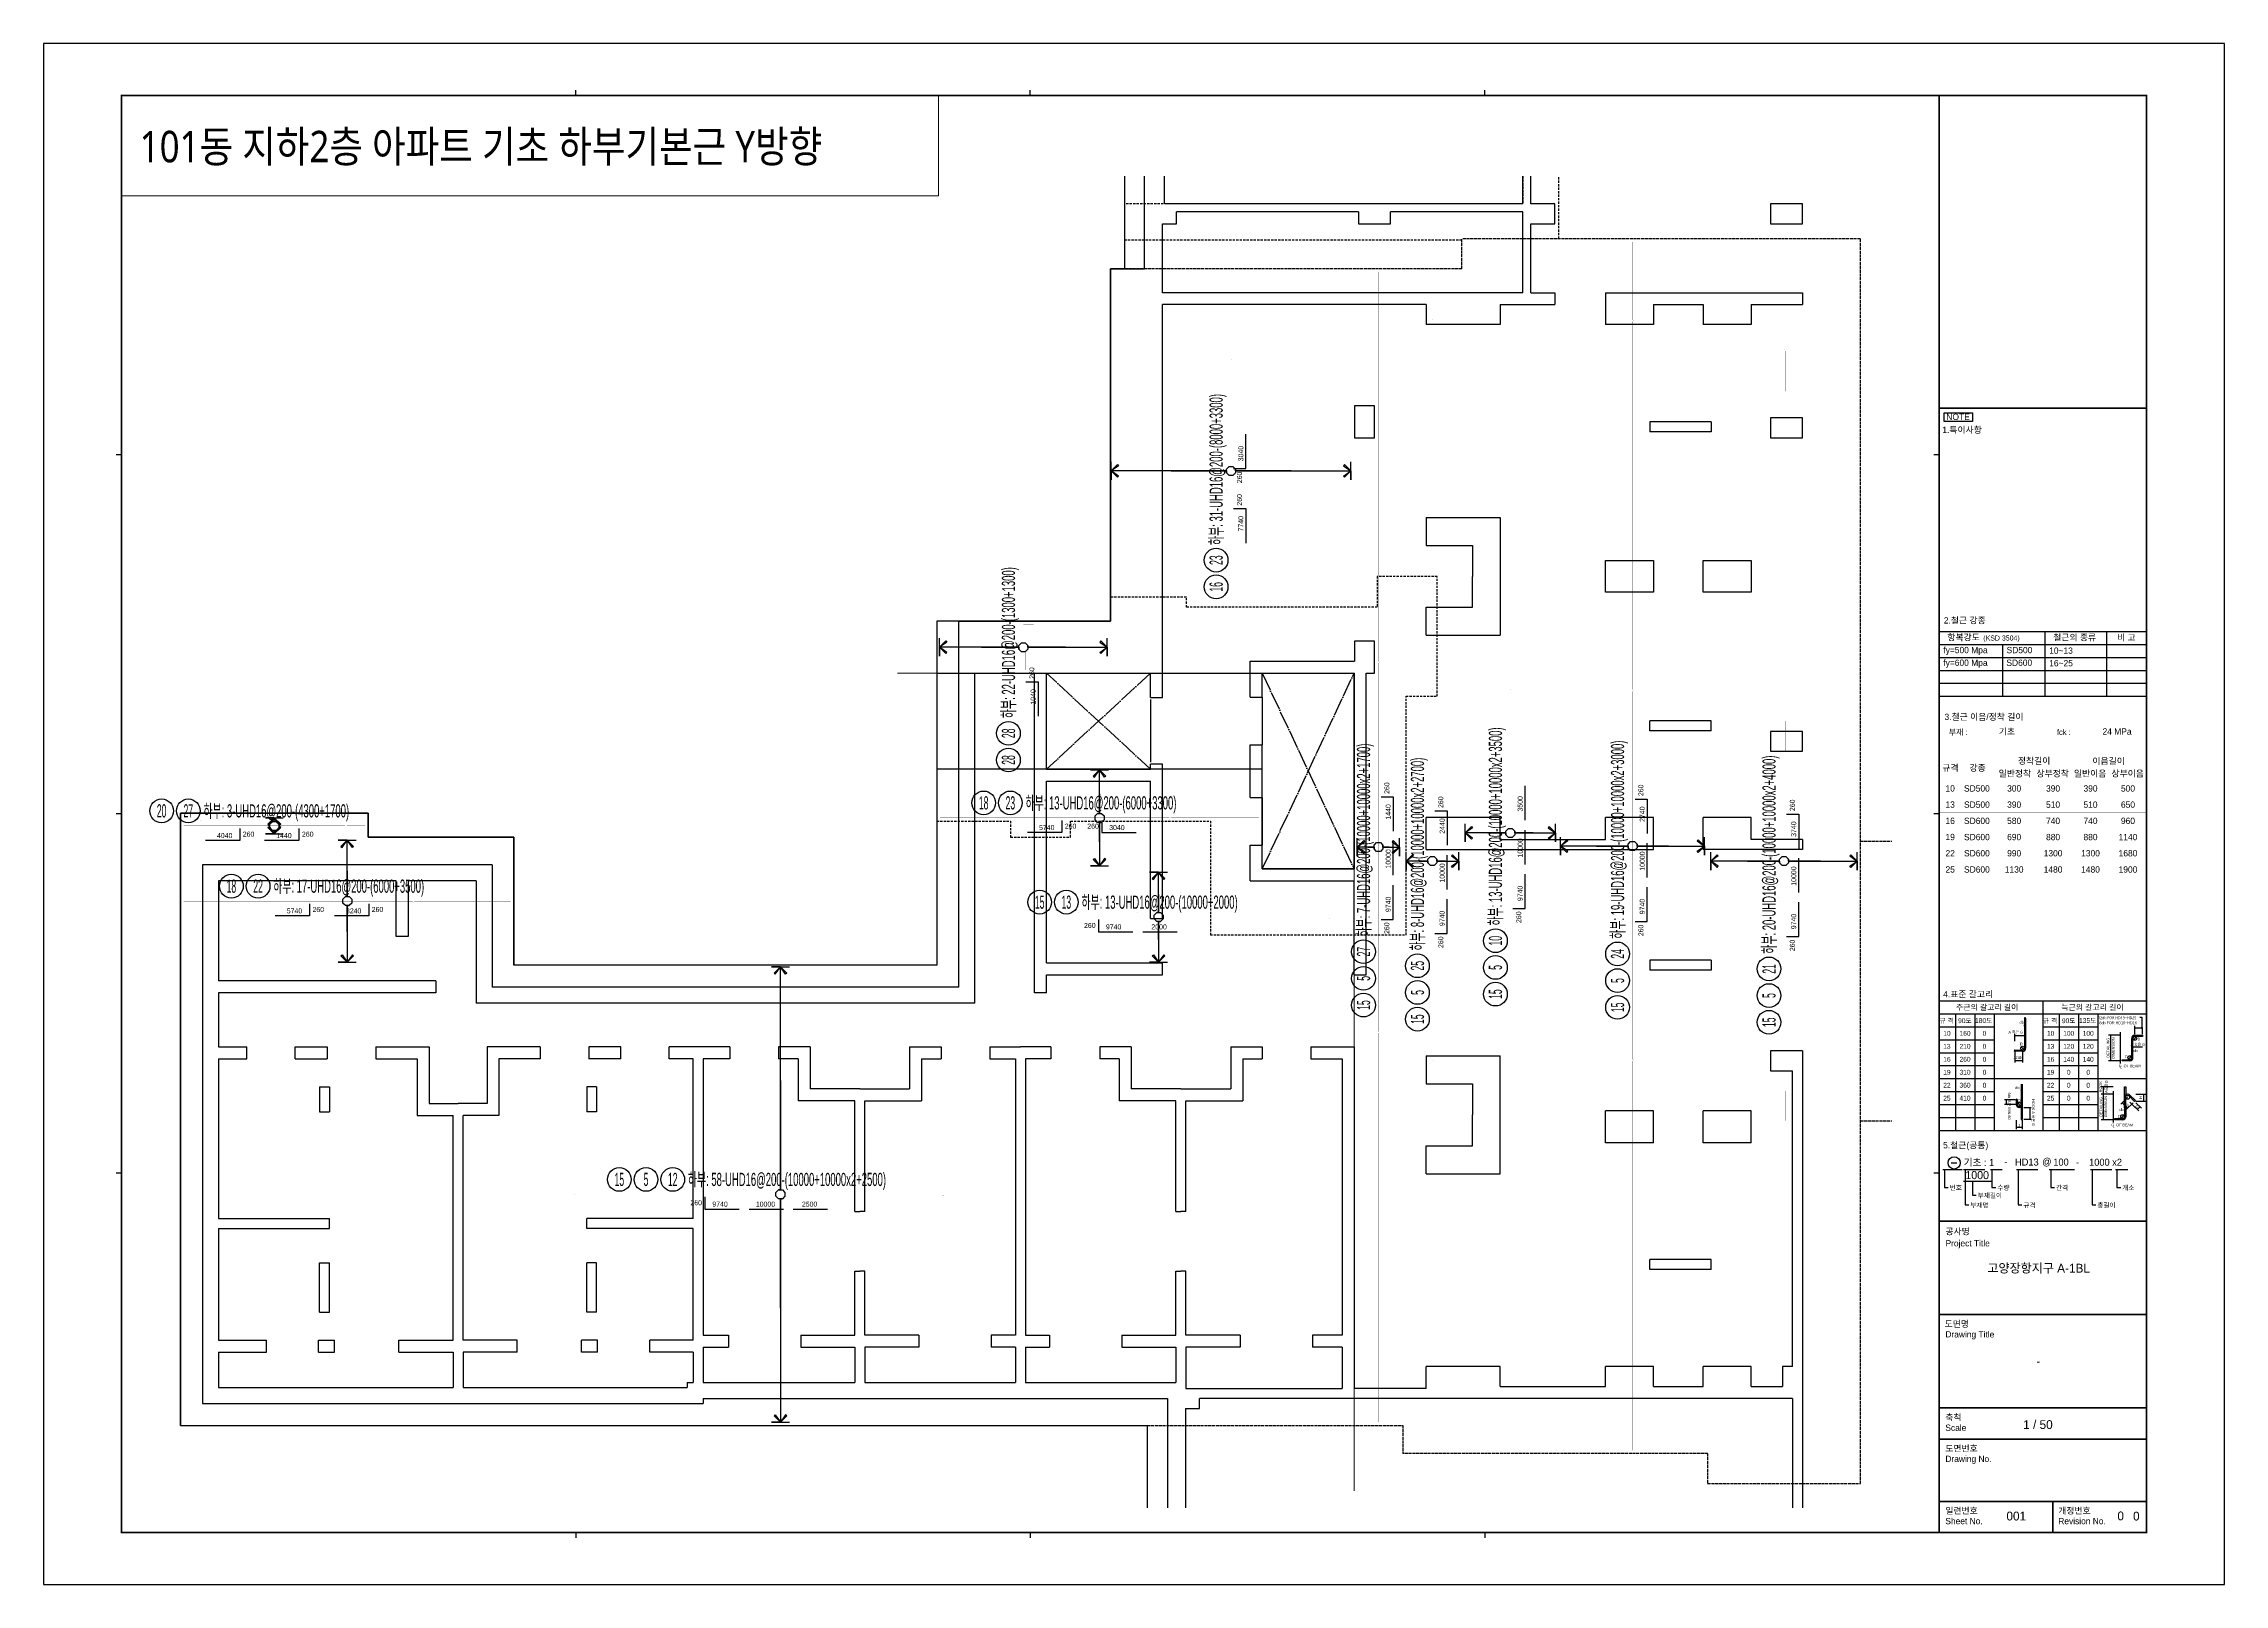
# Model space of a CAD drawing. Header units: millimetres. Extents: x 317501 to 814054, y -400799 to -14117.
# Drawn here: x 473021 to 527621, y -142411 to -103847 of the extents above; entities that cross this region are included whole.
import ezdxf
from ezdxf.enums import TextEntityAlignment as Align

# ---------------------------------------------------------------- set-up
doc = ezdxf.new("R2010")
doc.units = ezdxf.units.MM
doc.header["$LTSCALE"] = 38
for name, pattern in [('HID', [2.5, 2, -0.5]), ('XS-기초$0$DDOT', [14, 12, -1, 0, -1]), ('XS-기초$0$HID', [2.3, 1.5, -0.8])]:
    doc.linetypes.add(name, pattern=pattern)
doc.layers.get('Defpoints').update_dxf_attribs({"color": 145})
for name, color, linetype in [('00', 7, 'Continuous'), ('DIM', 7, 'Continuous'), ('RP_TAG', 7, 'Continuous'), ('XDIM', 7, 'Continuous'), ('XREBAR', 1, 'Continuous'), ('XS-기초$0$EL7', 7, 'Continuous'), ('XS-기초$0$OPEN', 9, 'XS-기초$0$DDOT'), ('XS-기초$0$기초꺽임', 4, 'XS-기초$0$HID'), ('XS-기초$0$기초연단', 3, 'Continuous'), ('철근변경선', 1, 'HID')]:
    doc.layers.add(name, color=color, linetype=linetype)
doc.layers.add('XTITLE', color=22, linetype='Continuous', lineweight=0)
doc.styles.add('ARIAL', font='malgun.ttf')
doc.styles.add('HYULL', font='Dotum.ttf')
doc.styles.add('RPWK1', font='Dotum.ttf', dxfattribs={"bigfont": 'whgtxt.shx'})
doc.styles.add('RPWK2', font='Dotum.ttf')
doc.styles.add('XRebarSheet', font='Hmkmrhd_0.ttf')
doc.styles.add('돋움', font='malgun.ttf')
doc.dimstyles.new('NDIM', dxfattribs={"dimtxt": 3, "dimasz": 1.5, "dimexe": 2, "dimexo": 2, "dimgap": 1, "dimtad": 1, "dimdec": 0, "dimdsep": 46, "dimlunit": 6, "dimtxsty": 'ARIAL', "dimblk": 'DOT', "dimcen": 1, "dimclrd": 256, "dimclre": 7, "dimclrt": 3, "dimadec": 0, "dimazin": 0, "dimtfac": 1, "dimtdec": 0, "dimtix": 1, "dimtmove": 2, "dimatfit": 3, "dimldrblk": 'DOT', "dimfxl": 0, "dimtvp": 1, "dimtolj": 1, "dimlwd": -1, "dimlwe": -1, "dimarcsym": 0})

# ---------------------------------------------------------------- blocks, each defined once
blk = doc.blocks.new('_Dot')
at = {"color": 0, "linetype": 'ByBlock', "lineweight": -2}
blk.add_line((-0.5, 0), (-1, 0), dxfattribs=at)
at = {"color": 0, "linetype": 'ByBlock', "const_width": 0.5}
blk.add_lwpolyline([(-0.25, 0, 1), (0.25, 0, 1)], format="xyb", close=True, dxfattribs=at)
blk = doc.blocks.new('*D1316')
at = {"color": 7, "transparency": 16777216}
for p, q in [((80432, 20451), (80432, 20463)), ((80477, 20451), (80477, 20463))]:
    blk.add_line(p, q, dxfattribs=at)
at = {"transparency": 16777216}
blk.add_line((80433, 20461), (80475, 20461), dxfattribs=at)
at = {"layer": 'Defpoints', "color": 0, "transparency": 16777216}
for p in [(80432, 20449), (80477, 20461), (80477, 20449)]:
    blk.add_point(p, dxfattribs=at)
at = {"transparency": 16777216, "xscale": 1.5, "yscale": 1.5, "zscale": 1.5, "rotation": 180}
blk.add_blockref('_Dot', (80432, 20461), dxfattribs=at)
at = {"transparency": 16777216, "xscale": 1.5, "yscale": 1.5, "zscale": 1.5}
blk.add_blockref('_Dot', (80477, 20461), dxfattribs=at)
blk = doc.blocks.new('*D1317')
at = {"color": 7, "transparency": 16777216}
for p, q in [((76172, 19024), (76172, 19045)), ((76217, 19024), (76217, 19045))]:
    blk.add_line(p, q, dxfattribs=at)
at = {"transparency": 16777216}
blk.add_line((76215, 19043), (76174, 19043), dxfattribs=at)
at = {"layer": 'Defpoints', "color": 0, "transparency": 16777216}
for p in [(76172, 19043), (76172, 19022), (76217, 19022)]:
    blk.add_point(p, dxfattribs=at)
at = {"transparency": 16777216, "xscale": 1.5, "yscale": 1.5, "zscale": 1.5, "rotation": 180}
blk.add_blockref('_Dot', (76172, 19043), dxfattribs=at)
at = {"transparency": 16777216, "xscale": 1.5, "yscale": 1.5, "zscale": 1.5}
blk.add_blockref('_Dot', (76217, 19043), dxfattribs=at)
blk = doc.blocks.new('*D1318')
at = {"transparency": 16777216}
blk.add_line((80158, 18181), (80199, 18181), dxfattribs=at)
at = {"layer": 'Defpoints', "color": 0, "transparency": 16777216}
for p in [(80156, 18181), (80201, 18181), (80201, 18181)]:
    blk.add_point(p, dxfattribs=at)
at = {"transparency": 16777216, "xscale": 1.5, "yscale": 1.5, "zscale": 1.5, "rotation": 180}
blk.add_blockref('_Dot', (80156, 18181), dxfattribs=at)
at = {"transparency": 16777216, "xscale": 1.5, "yscale": 1.5, "zscale": 1.5}
blk.add_blockref('_Dot', (80201, 18181), dxfattribs=at)
blk = doc.blocks.new('szdhdte')
at = {"layer": 'DIM', "color": 5}
for p, q in [((4650, 17985), (4650, 20302)), ((5150, 19605), (5150, 20302)), ((14125, 19605), (14125, 20302)), ((14325, 19605), (14325, 20302)), ((14125, 19605), (5150, 19605)), ((10010, 19405), (5450, 19405)), ((5450, 19105), (5450, 19405)), ((10010, 19405), (10010, 19105)), ((14125, 19405), (10810, 19405)), ((10810, 19105), (10810, 19405)), ((14125, 17385), (14125, 19405)), ((14925, 19605), (14325, 19605)), ((14925, 19105), (14925, 19605)), ((20325, 19605), (20325, 19105)), ((21125, 19605), (20325, 19605)), ((21125, 19105), (21125, 19605)), ((5100, 17385), (5100, 19105)), ((5100, 19105), (5450, 19105)), ((10010, 19105), (10810, 19105)), ((14325, 17385), (14325, 19105)), ((14325, 19105), (14925, 19105)), ((20325, 19105), (21125, 19105)), ((3800, 17985), (4650, 17985)), ((3800, 9160), (3800, 17985)), ((14125, 17385), (5100, 17385)), ((11700, 17085), (5100, 17085)), ((5100, 8260), (5100, 17085)), ((11700, 17085), (11700, 16585)), ((13560, 17085), (13560, 16585)), ((13560, 17085), (14925, 17085)), ((14325, 17385), (14925, 17385)), ((14925, 17385), (14925, 17085)), ((16195, 17385), (16195, 16585)), ((16195, 17385), (21125, 17385)), ((17395, 17085), (18640, 17085)), ((17395, 17085), (17395, 16585)), ((18640, 17085), (18640, 16585)), ((19840, 17085), (19840, 16585)), ((19840, 17085), (21125, 17085)), ((21125, 17385), (21125, 17085)), ((13560, 16585), (11700, 16585)), ((17395, 16585), (16195, 16585)), ((19840, 16585), (18640, 16585)), ((10410, 14555), (9910, 14555)), ((9910, 14555), (9910, 13755)), ((10410, 13755), (10410, 14555)), ((20325, 14255), (20325, 13755)), ((21125, 14255), (20325, 14255)), ((21125, 13755), (21125, 14255)), ((9910, 13755), (10410, 13755)), ((18840, 14155), (17305, 14155)), ((17305, 14155), (17305, 13905)), ((18840, 13905), (17305, 13905)), ((18840, 14155), (18840, 13905)), ((20325, 13755), (21125, 13755)), ((11700, 11760), (11700, 11060)), ((11700, 11760), (13560, 11760)), ((13560, 11760), (13560, 8810)), ((11700, 11060), (12860, 11060)), ((12860, 11060), (12860, 10285)), ((16195, 9885), (16195, 10685)), ((16195, 10685), (17395, 10685)), ((17395, 10685), (17395, 9885)), ((18640, 9885), (18640, 10685)), ((18640, 10685), (19840, 10685)), ((19840, 10685), (19840, 9885)), ((12860, 9510), (12860, 10285)), ((17395, 9885), (16195, 9885)), ((19840, 9885), (18640, 9885)), ((11700, 8810), (11700, 9510)), ((11700, 9510), (12860, 9510)), ((0, 9160), (3800, 9160)), ((0, 0), (0, 9160)), ((11700, 8810), (13560, 8810)), ((5100, 7255), (5100, 8260)), ((10410, 8660), (9910, 8660)), ((9910, 8660), (9910, 8160)), ((10410, 7860), (10410, 8660)), ((400, 7860), (1900, 7860)), ((400, -400), (400, 7860)), ((1900, -140), (1900, 7860)), ((2200, 5460), (2200, 7860)), ((2200, 7860), (4800, 7860)), ((4800, 7255), (4800, 7860)), ((7300, 8160), (9910, 8160)), ((7300, 7260), (7300, 8160)), ((7600, 7860), (9900, 7860)), ((7600, 7260), (7600, 7860)), ((9900, 2960), (9900, 7860)), ((10200, 310), (10200, 7860)), ((10200, 7860), (10410, 7860)), ((4800, 7255), (5100, 7255)), ((7300, 7260), (7600, 7260)), ((18840, 6665), (17305, 6665)), ((17305, 6415), (17305, 6665)), ((18840, 6415), (18840, 6665)), ((7300, 4750), (7300, 6070)), ((7300, 6070), (7600, 6070)), ((7600, 4750), (7600, 6070)), ((18840, 6415), (17305, 6415)), ((20325, 6405), (20325, 5905)), ((21125, 6405), (20325, 6405)), ((21125, 5905), (21125, 6405)), ((2200, 5460), (4800, 5460)), ((4800, 5460), (4800, 5585)), ((5100, 5585), (4800, 5585)), ((5100, 1720), (5100, 5585)), ((5100, 5160), (5100, 5585)), ((20325, 5905), (21125, 5905)), ((2200, 610), (2200, 5160)), ((2200, 5160), (4800, 5160)), ((4800, 1720), (4800, 5160)), ((7300, 4750), (7600, 4750)), ((13560, 4245), (11700, 4245)), ((11700, 3445), (11700, 4245)), ((13560, 3695), (13560, 4245)), ((16195, 3695), (16195, 4245)), ((17395, 4245), (16195, 4245)), ((17395, 3445), (17395, 4245)), ((18640, 3445), (18640, 4245)), ((19840, 4245), (18640, 4245)), ((19840, 3695), (19840, 4245)), ((7300, 2660), (7300, 3560)), ((7300, 3560), (7600, 3560)), ((7600, 2960), (7600, 3560)), ((11700, 3445), (17395, 3445)), ((13560, 3695), (16195, 3695)), ((21125, 3445), (18640, 3445)), ((21125, 3695), (19840, 3695)), ((21125, 3695), (21125, 3445)), ((-11685, 3060), (-18935, 3060)), ((-18935, 3060), (-18935, -10415)), ((-11685, 3060), (-11685, 0)), ((7600, 2960), (9900, 2960)), ((-14085, 2660), (-18535, 2660)), ((-18535, 2660), (-18535, 160)), ((-14085, 1270), (-14085, 2660)), ((-12085, 2660), (-13785, 2660)), ((-13785, 2660), (-13785, 1270)), ((-12085, 2660), (-12085, -400)), ((7300, 2660), (9900, 2660)), ((9900, 310), (9900, 2660)), ((4800, 1720), (5100, 1720)), ((-13785, 1270), (-14085, 1270)), ((2200, 610), (5100, 610)), ((5100, 310), (5100, 610)), ((18840, 675), (17305, 675)), ((17305, 675), (17305, 425)), ((18840, 675), (18840, 425)), ((-13095, 160), (-18535, 160)), ((-13095, 160), (-13095, -140)), ((0, 0), (-11685, 0)), ((2200, -140), (2200, 310)), ((2200, 310), (5100, 310)), ((9900, 310), (10200, 310)), ((18840, 425), (17305, 425)), ((-13095, -140), (-18535, -140)), ((-18535, -140), (-18535, -1490)), ((400, -400), (-12085, -400)), ((2200, -140), (1900, -140)), ((-18535, -1490), (-17820, -1490)), ((-17820, -1790), (-17820, -1490)), ((-16610, -1790), (-16610, -1490)), ((-16610, -1490), (-15810, -1490)), ((-15810, -1490), (-15810, -1790)), ((-14590, -1490), (-14590, -1790)), ((-14590, -1490), (-13260, -1490)), ((-13260, -1490), (-13260, -2910)), ((-10480, -1490), (-11810, -1490)), ((-11810, -1490), (-11810, -2910)), ((-10480, -1490), (-10480, -1790)), ((-9260, -1490), (-9260, -1790)), ((-8460, -1490), (-9260, -1490)), ((-8460, -1790), (-8460, -1490)), ((-7250, -1790), (-7250, -1490)), ((-6495, -1490), (-7250, -1490)), ((-5730, -1490), (-6495, -1490)), ((-5730, -1490), (-5730, -1790)), ((-3720, -1490), (-4510, -1490)), ((-4510, -1490), (-4510, -1790)), ((-3720, -1490), (-3720, -2540)), ((-1230, -1490), (-440, -1490)), ((-1230, -1490), (-1230, -2540)), ((-440, -1490), (-440, -1790)), ((780, -1490), (1545, -1490)), ((780, -1490), (780, -1790)), ((2310, -1490), (1545, -1490)), ((2310, -1490), (2310, -1790)), ((4320, -1490), (3530, -1490)), ((3530, -1490), (3530, -1790)), ((4320, -1490), (4320, -2540)), ((6810, -1490), (7600, -1490)), ((6810, -1490), (6810, -2540)), ((7600, -1490), (7600, -1790)), ((8820, -1490), (9600, -1490)), ((8820, -1490), (8820, -1790)), ((9600, -1490), (9900, -1490)), ((9900, -1490), (9900, -10045)), ((20325, -1595), (20325, -2095)), ((21125, -1595), (20325, -1595)), ((21125, -1595), (21125, -13028)), ((-18535, -1790), (-17820, -1790)), ((-18535, -1790), (-18535, -5785)), ((-16610, -1790), (-15810, -1790)), ((-14590, -1790), (-13560, -1790)), ((-13560, -1790), (-13560, -3210)), ((-10480, -1790), (-11510, -1790)), ((-11510, -1790), (-11510, -3210)), ((-8460, -1790), (-9260, -1790)), ((-6645, -1790), (-7250, -1790)), ((-6645, -5785), (-6645, -1790)), ((-6395, -1790), (-6395, -8710)), ((-5730, -1790), (-6395, -1790)), ((-4020, -1790), (-4510, -1790)), ((-4020, -1790), (-4020, -2840)), ((-930, -1790), (-440, -1790)), ((-930, -1790), (-930, -2840)), ((780, -1790), (1420, -1790)), ((1420, -1790), (1420, -8710)), ((1670, -1790), (1670, -8710)), ((2310, -1790), (1670, -1790)), ((4020, -1790), (3530, -1790)), ((4020, -1790), (4020, -2840)), ((7110, -1790), (7600, -1790)), ((7110, -1790), (7110, -2840)), ((8820, -1790), (9600, -1790)), ((9600, -1790), (9600, -8710)), ((11700, -1720), (11700, -2420)), ((11700, -1720), (13560, -1720)), ((13560, -4670), (13560, -1720)), ((20325, -2095), (20875, -2095)), ((20875, -9495), (20875, -2095)), ((-16005, -2490), (-16005, -3120)), ((-16005, -2490), (-15755, -2490)), ((-15755, -2490), (-15755, -3120)), ((-9315, -2490), (-9315, -3120)), ((-9065, -2490), (-9315, -2490)), ((-9065, -2490), (-9065, -3120)), ((-2475, -2540), (-3720, -2540)), ((-2475, -2540), (-1230, -2540)), ((5565, -2540), (4320, -2540)), ((5565, -2540), (6810, -2540)), ((11700, -2420), (12860, -2420)), ((12860, -2420), (12860, -3195)), ((-16005, -3120), (-15755, -3120)), ((-13560, -3210), (-12660, -3210)), ((-13260, -2910), (-12535, -2910)), ((-12660, -8830), (-12660, -3210)), ((-11810, -2910), (-12535, -2910)), ((-12410, -8830), (-12410, -3210)), ((-11510, -3210), (-12410, -3210)), ((-9065, -3120), (-9315, -3120)), ((-2600, -2840), (-4020, -2840)), ((-2600, -5610), (-2600, -2840)), ((-2350, -5610), (-2350, -2840)), ((-2350, -2840), (-930, -2840)), ((5440, -2840), (4020, -2840)), ((5440, -5610), (5440, -2840)), ((5690, -5610), (5690, -2840)), ((5690, -2840), (7110, -2840)), ((12860, -3970), (12860, -3195)), ((16195, -3895), (16195, -3095)), ((17395, -3095), (16195, -3095)), ((17395, -3895), (17395, -3095)), ((18640, -3895), (18640, -3095)), ((19840, -3095), (18640, -3095)), ((19840, -3895), (19840, -3095)), ((11700, -4670), (11700, -3970)), ((11700, -3970), (12860, -3970)), ((17395, -3895), (16195, -3895)), ((19840, -3895), (18640, -3895)), ((11700, -4670), (13560, -4670)), ((-18535, -5785), (-15755, -5785)), ((-15755, -6035), (-15755, -5785)), ((-6645, -5785), (-9315, -5785)), ((-9315, -6035), (-9315, -5785)), ((-2600, -5610), (-2475, -5610)), ((-2350, -5610), (-2475, -5610)), ((5440, -5610), (5565, -5610)), ((5690, -5610), (5565, -5610)), ((-18535, -6035), (-15755, -6035)), ((-18535, -6035), (-18535, -8830)), ((-6645, -6035), (-9315, -6035)), ((-6645, -8830), (-6645, -6035)), ((-16005, -8130), (-16005, -6895)), ((-16005, -6895), (-15755, -6895)), ((-15755, -8130), (-15755, -6895)), ((-9315, -8130), (-9315, -6895)), ((-9065, -6895), (-9315, -6895)), ((-9065, -8130), (-9065, -6895)), ((18840, -6815), (17305, -6815)), ((17305, -7065), (17305, -6815)), ((18840, -7065), (17305, -7065)), ((18840, -7065), (18840, -6815)), ((-2600, -8710), (-2600, -7110)), ((-2600, -7110), (-2475, -7110)), ((-2350, -7110), (-2475, -7110)), ((-2350, -8710), (-2350, -7110)), ((5440, -8710), (5440, -7110)), ((5440, -7110), (5565, -7110)), ((5690, -7110), (5565, -7110)), ((5690, -8710), (5690, -7110)), ((-16005, -8130), (-15755, -8130)), ((-9065, -8130), (-9315, -8130)), ((-6395, -8710), (-5765, -8710)), ((-5765, -8710), (-5765, -9010)), ((-3955, -8710), (-2600, -8710)), ((-3955, -8710), (-3955, -9010)), ((-995, -8710), (-2350, -8710)), ((-995, -8710), (-995, -9010)), ((1420, -8710), (815, -8710)), ((815, -8710), (815, -9010)), ((1670, -8710), (2275, -8710)), ((2275, -8710), (2275, -9010)), ((4085, -8710), (5440, -8710)), ((4085, -8710), (4085, -9010)), ((7045, -8710), (5690, -8710)), ((7045, -8710), (7045, -9010)), ((9600, -8710), (8855, -8710)), ((8855, -8710), (8855, -9010)), ((-18535, -8830), (-17335, -8830)), ((-18535, -9130), (-17335, -9130)), ((-18535, -9130), (-18535, -10015)), ((-17335, -9130), (-17335, -8830)), ((-16025, -8830), (-15625, -8830)), ((-16025, -9130), (-16025, -8830)), ((-16025, -9130), (-15625, -9130)), ((-15625, -9130), (-15625, -8830)), ((-14015, -8830), (-12660, -8830)), ((-14015, -9130), (-14015, -8830)), ((-14015, -9130), (-12660, -9130)), ((-12660, -9130), (-12660, -10015)), ((-11055, -8830), (-12410, -8830)), ((-11055, -9130), (-12410, -9130)), ((-12410, -9130), (-12410, -10015)), ((-11055, -9130), (-11055, -8830)), ((-9045, -8830), (-9445, -8830)), ((-9445, -9130), (-9445, -8830)), ((-9045, -9130), (-9445, -9130)), ((-9045, -9130), (-9045, -8830)), ((-7735, -9130), (-7735, -8830)), ((-6645, -8830), (-7735, -8830)), ((-6645, -9130), (-7735, -9130)), ((-6645, -9130), (-6645, -9895)), ((-6395, -9010), (-6395, -9895)), ((-6395, -9010), (-5765, -9010)), ((-3955, -9010), (-2600, -9010)), ((-2600, -9010), (-2600, -9895)), ((-995, -9010), (-2350, -9010)), ((-2350, -9010), (-2350, -9895)), ((1420, -9010), (815, -9010)), ((1420, -9010), (1420, -9895)), ((1670, -9010), (1670, -9895)), ((1670, -9010), (2275, -9010)), ((4085, -9010), (5440, -9010)), ((5440, -9010), (5440, -9895)), ((7045, -9010), (5690, -9010)), ((5690, -9010), (5690, -10045)), ((9600, -9010), (8855, -9010)), ((9600, -9010), (9600, -10045)), ((13560, -9495), (11700, -9495)), ((11700, -10045), (11700, -9495)), ((13560, -9995), (13560, -9495)), ((16195, -9995), (16195, -9495)), ((17395, -9495), (16195, -9495)), ((17395, -9995), (17395, -9495)), ((19840, -9495), (18640, -9495)), ((18640, -9995), (18640, -9495)), ((19840, -9995), (19840, -9495)), ((20625, -9495), (20625, -9995)), ((20875, -9495), (20625, -9495)), ((-18535, -10015), (-12660, -10015)), ((-12410, -10015), (-6795, -10015)), ((-6795, -9895), (-6795, -10015)), ((-6795, -9895), (-6645, -9895)), ((-6395, -9895), (-2600, -9895)), ((-6395, -10295), (-6395, -10415)), ((-6395, -10295), (5225, -10295)), ((-2350, -9895), (1420, -9895)), ((1670, -9895), (5440, -9895)), ((5225, -10295), (5225, -13028)), ((5690, -10045), (9600, -10045)), ((20875, -10295), (6025, -10295)), ((6025, -10545), (6025, -10295)), ((11700, -10045), (9900, -10045)), ((13560, -9995), (16195, -9995)), ((17395, -9995), (18640, -9995)), ((19840, -9995), (20625, -9995)), ((20875, -10295), (20875, -13028)), ((-18935, -10415), (-6395, -10415)), ((5675, -10545), (5675, -13028)), ((5675, -10545), (6025, -10545))]:
    blk.add_line(p, q, dxfattribs=at)
at = {"layer": 'XS-기초$0$EL7'}
for p, q in [((4800, 7205), (4800, 5635)), ((7600, 7260), (7600, 6070)), ((7600, 4750), (7600, 3560))]:
    blk.add_line(p, q, dxfattribs=at)
at = {"layer": 'XS-기초$0$OPEN'}
for p, q in [((4800, 7860), (2200, 5460)), ((4800, 5460), (2200, 7860)), ((7600, 2960), (9900, 7860)), ((7600, 7860), (9900, 2960))]:
    blk.add_line(p, q, dxfattribs=at)
at = {"layer": 'XS-기초$0$기초꺽임', "color": 6}
for points in [[(14125, 20302), (14125, 19605), (4150, 19605), (4150, 18705), (12600, 18705)], [(15025, 18735), (15025, 20302)]]:
    blk.add_lwpolyline(points, dxfattribs=at)
at = {"layer": 'XS-기초$0$기초꺽임', "color": 8}
blk.add_lwpolyline([(3800, 9160), (-550, 9160), (-550, 7860), (9900, 7860), (9900, 2960), (7600, 2960), (7600, 5460), (-550, 5460), (-550, 4160), (1300, 4160), (1300, 3760), (2800, 3760), (2800, 4160), (6300, 4160), (6300, 1310), (11200, 1310), (11200, 7285), (11980, 7285), (11980, 10285), (10480, 10285), (10480, 9510), (5700, 9510), (5700, 9760), (3800, 9760)], close=True, dxfattribs=at)
at = {"layer": 'XS-기초$0$기초연단'}
for p, q in [((4150, 20302), (4150, 17985)), ((4150, 17985), (3800, 17985)), ((3800, 17985), (3800, 9160)), ((-550, 9160), (-550, 550)), ((3800, 9160), (-550, 9160)), ((-19485, -10965), (-19485, 4360)), ((-19485, 4360), (-14785, 4360)), ((-14785, 4360), (-14785, 3760)), ((-14785, 3760), (-11135, 3760)), ((-11135, 3760), (-11135, 550)), ((-550, 550), (-11135, 550)), ((-19485, -10965), (4725, -10965)), ((4725, -13028), (4725, -10965))]:
    blk.add_line(p, q, dxfattribs=at)
at = {"layer": 'XS-기초$0$기초연단', "color": 4, "linetype": 'HID'}
for p, q in [((22575, 18735), (12600, 18735)), ((12600, 17985), (12600, 18735)), ((22575, -12420), (22575, 18735)), ((12600, 17985), (4150, 17985)), ((4725, -10965), (11120, -10965)), ((11120, -10965), (11120, -11670)), ((18750, -11670), (11120, -11670)), ((18750, -11670), (18750, -12420)), ((18750, -12420), (22575, -12420))]:
    blk.add_line(p, q, dxfattribs=at)
at = {"layer": 'XS-기초$0$기초연단'}
blk.add_lwpolyline([(4150, 20302), (4150, 17985), (3800, 17985), (3800, 9160), (-550, 9160), (-550, 7860), (9900, 7860), (9900, 2960), (7600, 2960), (7600, 5460), (-550, 5460), (-550, 550), (-11135, 550), (-11135, 3760), (-14785, 3760), (-14785, 4360), (-19485, 4360), (-19485, -10965), (4725, -10965)], dxfattribs=at)
at = {"layer": 'XS-기초$0$기초연단', "color": 4, "linetype": 'HID'}
for points in [[(22575, 3655), (23362, 3655)], [(22575, -3345), (23362, -3345)]]:
    blk.add_lwpolyline(points, dxfattribs=at)
at = {"layer": '철근변경선', "ltscale": 2, "const_width": 30}
blk.add_lwpolyline([(9900, -12612), (9900, 7860), (-1534, 7860)], dxfattribs=at)
blk = doc.blocks.new('*U1077', base_point=(497177.4088, -120811.7657))
at = {"layer": 'RP_TAG', "color": 0, "linetype": 'Continuous', "ltscale": 100}
for centre in [(497177.409888, -121108.7657), (497177.412361, -121777.0157)]:
    blk.add_circle(centre, 297, dxfattribs=at)
at = {"layer": 'RP_TAG', "color": 0, "linetype": 'Continuous', "ltscale": 100, "style": 'RPWK1', "width": 0.55}
blk.add_text('하부: 22-UHD16@200-(1300+1300)', height=330, rotation=90.0002104601, dxfattribs=at).set_placement((497177.40847, -120729.2657), align=Align.MIDDLE_LEFT)
at = {"layer": 'RP_TAG', "color": 0, "linetype": 'Continuous', "ltscale": 100, "style": 'RPWK1', "oblique": 0.0000000017, "width": 0.5}
for p in [(497177.409888, -121108.7657), (497177.412361, -121777.0157)]:
    blk.add_text('28', height=330, rotation=90.0002104619, dxfattribs=at).set_placement(p, align=Align.MIDDLE_CENTER)
blk = doc.blocks.new('*U1079', base_point=(489068.9489, -132275.1809))
at = {"layer": 'RP_TAG', "color": 0, "linetype": 'Continuous', "ltscale": 100}
for centre in [(487435.4489, -132275.1809), (488103.6989, -132275.1809), (488771.9489, -132275.1809)]:
    blk.add_circle(centre, 297, dxfattribs=at)
at = {"layer": 'RP_TAG', "color": 0, "linetype": 'Continuous', "ltscale": 100, "style": 'RPWK1', "width": 0.5}
for s, p in [('15', (487435.4489, -132275.1809)), ('5', (488103.6989, -132275.1809)), ('12', (488771.9489, -132275.1809))]:
    blk.add_text(s, height=330, dxfattribs=at).set_placement(p, align=Align.MIDDLE_CENTER)
at = {"layer": 'RP_TAG', "color": 0, "linetype": 'Continuous', "ltscale": 100, "style": 'RPWK1', "width": 0.55}
blk.add_text('하부: 58-UHD16@200-(10000+10000x2+2500)', height=330, dxfattribs=at).set_placement((489151.4489, -132275.1809), align=Align.MIDDLE_LEFT)
blk = doc.blocks.new('*U1080', base_point=(506067.4088, -126277.5693))
at = {"layer": 'RP_TAG', "color": 0, "linetype": 'Continuous', "ltscale": 100}
for centre in [(506067.409888, -126574.5693), (506067.412361, -127242.8193), (506067.414834, -127911.0693)]:
    blk.add_circle(centre, 297, dxfattribs=at)
at = {"layer": 'RP_TAG', "color": 0, "linetype": 'Continuous', "ltscale": 100, "style": 'RPWK1', "oblique": 359.9999999948, "width": 0.55}
blk.add_text('하부: 7-UHD16@200-(10000+10000x2+1700)', height=330, rotation=90.000210454, dxfattribs=at).set_placement((506067.40847, -126195.0693), align=Align.MIDDLE_LEFT)
at = {"layer": 'RP_TAG', "color": 0, "linetype": 'Continuous', "ltscale": 100, "style": 'RPWK1', "width": 0.5}
for s, rotation, oblique, p in [('27', 90.0002104552, 359.9999999951, (506067.409888, -126574.5693)), ('5', 90.0002104619, 0.0000000017, (506067.412361, -127242.8193)), ('15', 90.0002104619, 0.0000000017, (506067.414834, -127911.0693))]:
    blk.add_text(s, height=330, rotation=rotation, dxfattribs=dict(at, oblique=oblique)).set_placement(p, align=Align.MIDDLE_CENTER)
blk = doc.blocks.new('*U1081', base_point=(498923.681, -125335.1809))
at = {"layer": 'RP_TAG', "color": 0, "linetype": 'Continuous', "ltscale": 100}
for centre in [(497958.431, -125335.1809), (498626.681, -125335.1809)]:
    blk.add_circle(centre, 297, dxfattribs=at)
at = {"layer": 'RP_TAG', "color": 0, "linetype": 'Continuous', "ltscale": 100, "style": 'RPWK1', "width": 0.5}
for s, p in [('15', (497958.431, -125335.1809)), ('13', (498626.681, -125335.1809))]:
    blk.add_text(s, height=330, dxfattribs=at).set_placement(p, align=Align.MIDDLE_CENTER)
at = {"layer": 'RP_TAG', "color": 0, "linetype": 'Continuous', "ltscale": 100, "style": 'RPWK1', "width": 0.55}
blk.add_text('하부: 13-UHD16@200-(10000+2000)', height=330, dxfattribs=at).set_placement((499006.181, -125335.1809), align=Align.MIDDLE_LEFT)
blk = doc.blocks.new('*U1082', base_point=(507417.4088, -126630.0693))
at = {"layer": 'RP_TAG', "color": 0, "linetype": 'Continuous', "ltscale": 100}
for centre in [(507417.409888, -126927.0693), (507417.412361, -127595.3193), (507417.414834, -128263.5693)]:
    blk.add_circle(centre, 297, dxfattribs=at)
at = {"layer": 'RP_TAG', "color": 0, "linetype": 'Continuous', "ltscale": 100, "style": 'RPWK1', "width": 0.55}
blk.add_text('하부: 8-UHD16@200-(10000+10000x2+2700)', height=330, rotation=90.0002104601, dxfattribs=at).set_placement((507417.40847, -126547.5693), align=Align.MIDDLE_LEFT)
at = {"layer": 'RP_TAG', "color": 0, "linetype": 'Continuous', "ltscale": 100, "style": 'RPWK1', "width": 0.5}
for s, rotation, oblique, p in [('25', 90.0002104619, 0.0000000017, (507417.409888, -126927.0693)), ('5', 90.0002104552, 359.9999999951, (507417.412361, -127595.3193)), ('15', 90.0002104619, 0.0000000017, (507417.414834, -128263.5693))]:
    blk.add_text(s, height=330, rotation=rotation, dxfattribs=dict(at, oblique=oblique)).set_placement(p, align=Align.MIDDLE_CENTER)
blk = doc.blocks.new('*U1083', base_point=(509369.9088, -126003.6407))
at = {"layer": 'RP_TAG', "color": 0, "linetype": 'Continuous', "ltscale": 100}
for centre in [(509369.909888, -126300.6407), (509369.912361, -126968.8907), (509369.914834, -127637.1407)]:
    blk.add_circle(centre, 297, dxfattribs=at)
at = {"layer": 'RP_TAG', "color": 0, "linetype": 'Continuous', "ltscale": 100, "style": 'RPWK1', "oblique": 359.9999999948, "width": 0.55}
blk.add_text('하부: 13-UHD16@200-(10000+10000x2+3500)', height=330, rotation=90.000210454, dxfattribs=at).set_placement((509369.90847, -125921.1407), align=Align.MIDDLE_LEFT)
at = {"layer": 'RP_TAG', "color": 0, "linetype": 'Continuous', "ltscale": 100, "style": 'RPWK1', "width": 0.5}
for s, rotation, oblique, p in [('10', 90.0002104552, 359.9999999951, (509369.909888, -126300.6407)), ('5', 90.0002104619, 0.0000000017, (509369.912361, -126968.8907)), ('15', 90.0002104619, 0.0000000017, (509369.914834, -127637.1407))]:
    blk.add_text(s, height=330, rotation=rotation, dxfattribs=dict(at, oblique=oblique)).set_placement(p, align=Align.MIDDLE_CENTER)
blk = doc.blocks.new('*U1084', base_point=(512427.4088, -126333.6407))
at = {"layer": 'RP_TAG', "color": 0, "linetype": 'Continuous', "ltscale": 100}
for centre in [(512427.409888, -126630.6407), (512427.412361, -127298.8907), (512427.414834, -127967.1407)]:
    blk.add_circle(centre, 297, dxfattribs=at)
at = {"layer": 'RP_TAG', "color": 0, "linetype": 'Continuous', "ltscale": 100, "style": 'RPWK1', "width": 0.55}
blk.add_text('하부: 19-UHD16@200-(10000+10000x2+3000)', height=330, rotation=90.0002104601, dxfattribs=at).set_placement((512427.40847, -126251.1407), align=Align.MIDDLE_LEFT)
at = {"layer": 'RP_TAG', "color": 0, "linetype": 'Continuous', "ltscale": 100, "style": 'RPWK1', "width": 0.5}
for s, rotation, oblique, p in [('24', 90.0002104619, 0.0000000017, (512427.409888, -126630.6407)), ('5', 90.0002104619, 0.0000000017, (512427.412361, -127298.8907)), ('15', 90.0002104552, 359.9999999951, (512427.414834, -127967.1407))]:
    blk.add_text(s, height=330, rotation=rotation, dxfattribs=dict(at, oblique=oblique)).set_placement(p, align=Align.MIDDLE_CENTER)
blk = doc.blocks.new('*U1085', base_point=(516219.9088, -126708.6407))
at = {"layer": 'RP_TAG', "color": 0, "linetype": 'Continuous', "ltscale": 100}
for centre in [(516219.909888, -127005.6407), (516219.912361, -127673.8907), (516219.914834, -128342.1407)]:
    blk.add_circle(centre, 297, dxfattribs=at)
at = {"layer": 'RP_TAG', "color": 0, "linetype": 'Continuous', "ltscale": 100, "style": 'RPWK1', "oblique": 359.9999999948, "width": 0.55}
blk.add_text('하부: 20-UHD16@200-(10000+10000x2+4000)', height=330, rotation=90.000210454, dxfattribs=at).set_placement((516219.90847, -126626.1407), align=Align.MIDDLE_LEFT)
at = {"layer": 'RP_TAG', "color": 0, "linetype": 'Continuous', "ltscale": 100, "style": 'RPWK1', "width": 0.5}
for s, rotation, oblique, p in [('21', 90.0002104552, 359.9999999951, (516219.909888, -127005.6407)), ('5', 90.0002104619, 0.0000000017, (516219.912361, -127673.8907)), ('15', 90.0002104619, 0.0000000017, (516219.914834, -128342.1407))]:
    blk.add_text(s, height=330, rotation=rotation, dxfattribs=dict(at, oblique=oblique)).set_placement(p, align=Align.MIDDLE_CENTER)
blk = doc.blocks.new('*U1097', base_point=(502377.4088, -116477.8372))
at = {"layer": 'RP_TAG', "color": 0, "linetype": 'Continuous', "ltscale": 100}
for centre in [(502377.409888, -116774.8372), (502377.412361, -117443.0872)]:
    blk.add_circle(centre, 297, dxfattribs=at)
at = {"layer": 'RP_TAG', "color": 0, "linetype": 'Continuous', "ltscale": 100, "style": 'RPWK1', "width": 0.55}
blk.add_text('하부: 31-UHD16@200-(8000+3300)', height=330, rotation=90.0002104601, dxfattribs=at).set_placement((502377.40847, -116395.3372), align=Align.MIDDLE_LEFT)
at = {"layer": 'RP_TAG', "color": 0, "linetype": 'Continuous', "ltscale": 100, "style": 'RPWK1', "width": 0.5}
for s, rotation, oblique, p in [('23', 90.0002104619, 0.0000000017, (502377.409888, -116774.8372)), ('16', 90.0002104552, 359.9999999951, (502377.412361, -117443.0872))]:
    blk.add_text(s, height=330, rotation=rotation, dxfattribs=dict(at, oblique=oblique)).set_placement(p, align=Align.MIDDLE_CENTER)
blk = doc.blocks.new('*U1099', base_point=(497522.2525, -122850.1809))
at = {"layer": 'RP_TAG', "color": 0, "linetype": 'Continuous', "ltscale": 100}
for centre in [(496557.0025, -122850.1809), (497225.2525, -122850.1809)]:
    blk.add_circle(centre, 297, dxfattribs=at)
at = {"layer": 'RP_TAG', "color": 0, "linetype": 'Continuous', "ltscale": 100, "style": 'RPWK1', "width": 0.5}
for s, p in [('18', (496557.0025, -122850.1809)), ('23', (497225.2525, -122850.1809))]:
    blk.add_text(s, height=330, dxfattribs=at).set_placement(p, align=Align.MIDDLE_CENTER)
at = {"layer": 'RP_TAG', "color": 0, "linetype": 'Continuous', "ltscale": 100, "style": 'RPWK1', "width": 0.55}
blk.add_text('하부: 13-UHD16@200-(6000+3300)', height=330, dxfattribs=at).set_placement((497604.7525, -122850.1809), align=Align.MIDDLE_LEFT)
blk = doc.blocks.new('*U1105', base_point=(478687.2525, -124935.1809))
at = {"layer": 'RP_TAG', "color": 0, "linetype": 'Continuous', "ltscale": 100}
for centre in [(477722.0025, -124935.1809), (478390.2525, -124935.1809)]:
    blk.add_circle(centre, 297, dxfattribs=at)
at = {"layer": 'RP_TAG', "color": 0, "linetype": 'Continuous', "ltscale": 100, "style": 'RPWK1', "width": 0.5}
for s, p in [('18', (477722.0025, -124935.1809)), ('22', (478390.2525, -124935.1809))]:
    blk.add_text(s, height=330, dxfattribs=at).set_placement(p, align=Align.MIDDLE_CENTER)
at = {"layer": 'RP_TAG', "color": 0, "linetype": 'Continuous', "ltscale": 100, "style": 'RPWK1', "width": 0.55}
blk.add_text('하부: 17-UHD16@200-(6000+3500)', height=330, dxfattribs=at).set_placement((478769.7525, -124935.1809), align=Align.MIDDLE_LEFT)
blk = doc.blocks.new('*U1107', base_point=(476940.8239, -123050.1809))
at = {"layer": 'RP_TAG', "color": 0, "linetype": 'Continuous', "ltscale": 100}
for centre in [(475975.5739, -123050.1809), (476643.8239, -123050.1809)]:
    blk.add_circle(centre, 297, dxfattribs=at)
at = {"layer": 'RP_TAG', "color": 0, "linetype": 'Continuous', "ltscale": 100, "style": 'RPWK1', "width": 0.55}
blk.add_text('하부: 3-UHD16@200-(4300+1700)', height=330, dxfattribs=at).set_placement((477023.3239, -123050.1809), align=Align.MIDDLE_LEFT)
at = {"layer": 'RP_TAG', "color": 0, "linetype": 'Continuous', "ltscale": 100, "style": 'RPWK1', "width": 0.5}
for s, p in [('20', (475975.5739, -123050.1809)), ('27', (476643.8239, -123050.1809))]:
    blk.add_text(s, height=330, dxfattribs=at).set_placement(p, align=Align.MIDDLE_CENTER)
blk = doc.blocks.new('dhs_sheet2e')
h = blk.add_hatch(color=256)
edge = h.paths.add_edge_path()
edge.add_line((76299, 21797), (76299, 20646.2))
edge.add_arc((76224.2, 20646.2), 74.7, -90, 0, ccw=False)
edge.add_line((76224.2, 20571.5), (75925.3, 20571.5))
edge.add_arc((75925.3, 20549.1), 22.4, 90, 270)
edge.add_line((75925.3, 20526.7), (76224.2, 20526.7))
edge.add_arc((76224.2, 20646.2), 119.6, 270, 360)
edge.add_line((76343.8, 20646.2), (76343.8, 21797))
edge.add_arc((76321.4, 21797), 22.4, 0, 180)
blk.add_hatch(color=256).paths.add_polyline_path([(80850.3, 21144.3), (80551.4, 21144.3, 0.4142136), (80431.9, 21024.7), (80431.9, 20621.2), (80431.9, 20277.5, -0.4142136), (80357.1, 20202.7), (80058.2, 20202.7), (80058.2, 20157.9), (80357.1, 20157.9, 0.4142136), (80476.7, 20277.5), (80476.7, 20621.2), (80476.7, 21024.7, -0.4142136), (80551.4, 21099.4), (80850.3, 21099.4)])
h = blk.add_hatch(color=256)
h.paths.add_polyline_path([(76216.8, 18481.2, -0.2277351), (76172, 18387.9), (76172, 17913.3, 1), (76216.8, 17913.3)])
h.paths.add_polyline_path([(76216.8, 19258.4, 1), (76172, 19258.4), (76172, 18481.2, -0.1833618), (76153.2, 18431.7, -0.6790836), (76150.1, 18423.9, -0.2067221), (76146.9, 18425.3, -0.6466922), (76022.6, 18481.2), (76022.6, 18660.6, 1), (75977.7, 18660.6), (75977.7, 18481.2, 1), (76216.8, 18481.2)])
h.paths.add_polyline_path([(76153.2, 18431.7, -0.0300135), (76146.9, 18425.3, 0.2067221), (76150.1, 18423.9, 0.6790836)], flags=17)
h = blk.add_hatch(color=256)
h.paths.add_polyline_path([(80200.9, 19160.1), (80156.1, 19160.1), (80156.1, 18756.6, -0.2277351), (80200.9, 18850)])
h.paths.add_polyline_path([(80156.1, 18756.6), (80156.1, 18353.1), (80156.1, 18009.4, -0.4142136), (80081.4, 17934.7), (79782.5, 17934.7), (79782.5, 17889.8), (80081.4, 17889.8, 0.4142136), (80200.9, 18009.4), (80200.9, 18353.1), (80200.9, 18756.6, -0.6681786), (80328.5, 18809.5), (80539.9, 18598.1), (80571.6, 18629.8), (80360.2, 18841.2, 0.6681786)])
at = {"color": 7}
for p, q in [((20500.6, 57331.7), (20500.6, 57531.5)), ((38004.8, 57331.7), (38004.8, 57531.5)), ((55508.9, 57331.7), (55508.9, 57531.5)), ((2996.4, 43498.2), (2796.7, 43498.2)), ((73013.1, 43498.2), (72813.3, 43498.2)), ((73013.1, 36694), (81003.6, 36694)), ((73013.1, 36194.6), (81003.6, 36194.6)), ((75452.6, 36194.6), (75452.6, 34197)), ((77085.8, 36694), (77085.8, 34197)), ((79453.7, 36694), (79453.7, 34197)), ((73013.1, 35695.2), (81003.6, 35695.2)), ((73013.1, 35195.8), (81003.6, 35195.8)), ((73013.1, 34696.4), (81003.6, 34696.4)), ((73013.1, 34197), (81003.6, 34197)), ((2996.4, 29664.7), (2796.7, 29664.7)), ((73013.1, 29664.7), (72813.3, 29664.7)), ((76343.8, 20916), (76343.8, 21141.7)), ((79996, 21144.3), (79533, 21144.3)), ((80551.4, 21191.6), (80551.4, 21507.4)), ((80850.3, 21191.6), (80850.3, 21435)), ((80431.9, 20947.5), (80431.9, 20685.3)), ((79996, 20157.9), (79533, 20157.9)), ((75953.1, 18660.6), (75532.2, 18660.6)), ((75953.1, 18481.2), (75532.2, 18481.2)), ((79720.2, 19160.1), (79257.5, 19160.1)), ((79720.2, 18876.2), (79257.5, 18876.2)), ((79720.2, 18876.2), (79257.5, 18876.2)), ((80273.9, 18754.9), (80011.4, 18492.3)), ((80485.3, 18543.5), (80222.7, 18281)), ((80591.1, 18876.2), (80958.3, 18876.2)), ((80591.1, 18607.2), (80958.3, 18607.2)), ((80594.5, 18543.5), (80804.2, 18333.8)), ((75977.7, 17876.9), (75977.7, 17530.5)), ((76216.8, 17876.9), (76216.8, 17530.5)), ((76270.6, 18361.7), (76562.3, 18361.7)), ((76270.6, 17913.3), (76562.3, 17913.3)), ((79720.2, 17885.5), (79257.5, 17885.5)), ((80488.8, 18437.8), (80698.5, 18228.1)), ((73477.6, 16230.5), (73697, 16230.5)), ((2996.4, 15831.2), (2796.7, 15831.2)), ((73013.1, 15831.2), (72813.3, 15831.2)), ((20500.6, 1997.6), (20500.6, 1797.9)), ((38004.8, 1997.6), (38004.8, 1797.9)), ((55508.9, 1997.6), (55508.9, 1797.9))]:
    blk.add_line(p, q, dxfattribs=at)
at = {"color": 7, "ltscale": 2}
for p, q in [((73013.1, 22471.6), (81003.6, 22471.6)), ((73013.1, 21972.2), (81003.6, 21972.2)), ((73637.3, 21972.2), (73637.3, 17477.6)), ((74386.4, 21972.2), (74386.4, 17477.6)), ((75135.6, 21972.2), (75135.6, 17477.6)), ((77008.3, 22471.6), (77008.3, 17477.6)), ((77632.6, 21972.2), (77632.6, 17477.6)), ((78381.7, 21972.2), (78381.7, 17477.6)), ((79130.8, 21972.2), (79130.8, 17477.6)), ((73013.1, 21472.8), (75135.6, 21472.8)), ((77008.3, 21472.8), (79130.8, 21472.8)), ((75135.6, 19475.2), (77008.3, 19475.2)), ((79130.8, 19475.2), (81003.6, 19475.2)), ((73013.1, 17477.6), (81003.6, 17477.6))]:
    blk.add_line(p, q, dxfattribs=at)
at = {"color": 1}
for p, q in [((75925.3, 20916), (75925.3, 21199.6)), ((75926.8, 21139.7), (76342.3, 21139.7)), ((76299, 21501), (76299, 21548.4)), ((76342.3, 21546.4), (76300.5, 21546.4)), ((76343.8, 21501), (76343.8, 21548.4)), ((75925.3, 20500.1), (75925.3, 20098.9)), ((76224.2, 20500.1), (76224.2, 20098.9)), ((76222.7, 20158.9), (75926.8, 20158.9))]:
    blk.add_line(p, q, dxfattribs=at)
for p, q in [((76299, 21797), (76299, 20646.2)), ((76343.8, 21797), (76343.8, 20646.2)), ((79607.9, 21142.4), (79607.9, 20159.8)), ((80431.9, 20277.5), (80431.9, 21024.7)), ((80476.7, 20277.5), (80476.7, 21024.7)), ((80498.6, 20971.9), (80604.3, 21077.5)), ((80551.4, 21144.3), (80850.3, 21144.3)), ((80850.3, 21099.4), (80551.4, 21099.4)), ((80553.3, 21432.5), (80848.4, 21432.5)), ((80742.8, 21835.3), (80817.5, 21835.3)), ((80817.5, 21835.3), (80817.5, 21432.5)), ((80850.3, 21144.3), (80850.3, 21099.4)), ((75925.3, 20571.5), (76224.2, 20571.5)), ((76224.2, 20526.7), (75925.3, 20526.7)), ((76277.1, 20593.4), (76171.4, 20699.1)), ((80058.2, 20202.7), (80357.1, 20202.7)), ((80058.2, 20157.9), (80058.2, 20202.7)), ((80304.3, 20224.6), (80410, 20330.3)), ((80835.3, 20687.8), (80431.9, 20687.8)), ((80357.1, 20157.9), (80058.2, 20157.9)), ((75592.1, 18659.1), (75592.1, 18482.7)), ((75977.7, 18660.6), (75977.7, 18481.2)), ((76022.6, 18660.6), (76022.6, 18481.2)), ((76150.1, 18428.4), (76044.4, 18534.1)), ((76172, 19258.4), (76172, 18481.2)), ((76216.8, 19258.4), (76216.8, 18481.2)), ((79332.2, 19158.3), (79332.2, 18878.1)), ((79332.2, 18874.3), (79332.2, 17887.4)), ((80065.6, 18544), (80274.3, 18335.3)), ((80156.1, 18353.1), (80156.1, 18756.6)), ((80200.9, 18353.1), (80200.9, 18756.6)), ((80328.5, 18809.5), (80539.9, 18598.1)), ((80357.7, 18568.9), (80698.5, 18228.1)), ((80360.2, 18841.2), (80571.6, 18629.8)), ((80539.9, 18598.1), (80571.6, 18629.8)), ((80883.4, 18874.3), (80883.4, 18609.1)), ((76502.4, 18360.2), (76502.4, 17914.8)), ((79782.5, 17889.8), (79782.5, 17934.7)), ((79782.5, 17934.7), (80081.4, 17934.7)), ((80081.4, 17889.8), (79782.5, 17889.8)), ((80028.6, 17956.6), (80134.2, 18062.2)), ((80156.1, 18353.1), (80156.1, 18009.4)), ((80200.9, 18353.1), (80200.9, 18009.4)), ((80749.9, 18385.4), (80646.9, 18282.4)), ((76215.3, 17590.4), (75979.2, 17590.4))]:
    blk.add_line(p, q)
at = {"linetype": 'Continuous'}
for p, q in [((79998.5, 20053.3), (79998.5, 21263.8)), ((79722.7, 17785.2), (79722.7, 18995.8))]:
    blk.add_line(p, q, dxfattribs=at)
at = {"color": 4}
for p, q in [((76216.8, 18481.2), (76216.8, 17913.3)), ((80156.1, 19160.1), (80200.9, 19160.1)), ((80156.1, 18756.6), (80156.1, 19160.1)), ((80200.9, 19160.1), (80200.9, 18850)), ((76172, 18387.9), (76172, 17913.3))]:
    blk.add_line(p, q, dxfattribs=at)
at = {"color": 1, "ltscale": 2}
for p, q in [((73160.8, 15979.6), (73897.2, 15979.6)), ((73217.3, 15979.6), (73217.3, 15288.3)), ((73955, 15979.6), (74769.1, 15979.6)), ((74011.5, 15979.6), (74011.5, 14611.4)), ((74992, 15979.6), (75438.1, 15979.6)), ((75048.5, 15979.6), (75048.5, 15288.3)), ((75998.4, 15979.6), (76812.5, 15979.6)), ((76054.9, 15979.6), (76054.9, 14611.4)), ((77253.2, 15979.6), (78222.3, 15979.6)), ((77309.7, 15979.6), (77309.7, 15288.3)), ((78846.9, 15979.6), (79661, 15979.6)), ((78903.4, 15979.6), (78903.4, 14611.4)), ((79804.8, 15979.6), (80281.2, 15979.6)), ((79861.3, 15979.6), (79861.3, 15288.3)), ((73217.3, 15288.3), (73361.3, 15288.3)), ((73955, 15525.5), (75020.4, 15525.5)), ((74296, 15525.5), (74296, 14991.1)), ((75048.5, 15288.3), (75192.5, 15288.3)), ((77309.7, 15288.3), (77453.7, 15288.3)), ((79861.3, 15288.3), (80005.3, 15288.3)), ((74011.5, 14611.4), (74155.5, 14611.4)), ((74296, 14991.1), (74440, 14991.1)), ((76054.9, 14611.4), (76198.9, 14611.4)), ((78903.4, 14611.4), (79047.4, 14611.4))]:
    blk.add_line(p, q, dxfattribs=at)
at = {"color": 30}
for p, q in [((73013.1, 6791.9), (81003.6, 6791.9)), ((73013.1, 5593.3), (81003.6, 5593.3)), ((73013.1, 3196.2), (81003.6, 3196.2))]:
    blk.add_line(p, q, dxfattribs=at)
at = {"color": 7}
for points in [[(84000, 0), (84000, 59329.4), (0, 59329.4), (0, 0)], [(73208.2, 45108.5), (74292.8, 45108.5), (74292.8, 44775), (73208.2, 44775)]]:
    blk.add_lwpolyline(points, close=True, dxfattribs=at)
at = {"color": 30, "const_width": 64.9}
blk.add_lwpolyline([(81003.6, 57331.7), (2996.4, 57331.7), (2996.4, 1997.6), (81003.6, 1997.6)], close=True, dxfattribs=at)
at = {"color": 30}
for points, const_width in [([(73013.1, 1997.6), (73013.1, 57331.7)], 64.9), ([(73013.1, 45291.6), (81003.6, 45291.6)], 64.9), ([(73013.1, 37482.7), (81003.6, 37482.7)], 1.25), ([(73013.1, 13983.4), (81003.6, 13983.4)], 64.9), ([(73013.1, 10387.6), (81003.6, 10387.6)], 64.9), ([(73013.1, 6791.9), (81003.6, 6791.9)], 64.9), ([(73013.1, 5593.3), (81003.6, 5593.3)], 64.9), ([(73013.1, 3196.2), (81003.6, 3196.2)], 64.9), ([(77390.2, 1997.6), (77390.2, 3196.2)], 64.9)]:
    blk.add_lwpolyline(points, dxfattribs=dict(at, const_width=const_width))
at = {"ltscale": 2, "const_width": 1.25}
for points in [[(73013.1, 36694), (73013.1, 34197)], [(81003.6, 36694), (81003.6, 34197)], [(73013.1, 33114.4), (73013.1, 32518)], [(81003.6, 32518), (81003.6, 33114.4)], [(73013.1, 31595.4), (73013.1, 23480)], [(81003.6, 23480), (81003.6, 31595.4)]]:
    blk.add_lwpolyline(points, dxfattribs=at)
at = {"color": 7, "const_width": 1.25}
for points in [[(73013.1, 33114.4), (81003.6, 33114.4)], [(75010.7, 32518), (75010.7, 33114.4)], [(77008.3, 33114.4), (77008.3, 32518)], [(79005.9, 32518), (79005.9, 33114.4)], [(73013.1, 32518), (81003.6, 32518)], [(73013.1, 31920), (81003.6, 31920)], [(73839.2, 31920), (73839.2, 23480)], [(75231.7, 31920), (75231.7, 23480)], [(78117.6, 31920), (78117.6, 23480)], [(75231.7, 31445.6), (81003.6, 31445.6)], [(76674.7, 31445.6), (76674.7, 23480)], [(79560.6, 31445.6), (79560.6, 23480)], [(73013.1, 30971.1), (81003.6, 30971.1)], [(73013.1, 30346.9), (81003.6, 30346.9)], [(73013.1, 29722.6), (81003.6, 29722.6)], [(73013.1, 29098.3), (81003.6, 29098.3)], [(73013.1, 28474.1), (81003.6, 28474.1)], [(73013.1, 27849.8), (81003.6, 27849.8)], [(73013.1, 27225.6), (81003.6, 27225.6)], [(73013.1, 26601.3), (81003.6, 26601.3)], [(73013.1, 25977.1), (81003.6, 25977.1)], [(73013.1, 25352.8), (81003.6, 25352.8)], [(73013.1, 24728.5), (81003.6, 24728.5)], [(73013.1, 24104.3), (81003.6, 24104.3)], [(73013.1, 23480), (81003.6, 23480)]]:
    blk.add_lwpolyline(points, dxfattribs=at)
at = {"color": 7, "ltscale": 2, "const_width": 1.25}
blk.add_lwpolyline([(77008.3, 32518), (77008.3, 33114.4)], dxfattribs=at)
at = {"color": 1, "ltscale": 2, "const_width": 1.87}
for points in [[(79725.1, 2916.8), (79725.1, 2355), (80286.9, 2355), (80286.9, 2916.8), (79725.1, 2916.8)], [(80321.3, 2916.8), (80321.3, 2355), (80883.1, 2355), (80883.1, 2916.8), (80321.3, 2916.8)]]:
    blk.add_lwpolyline(points, dxfattribs=at)
for centre, radius in [((80551.4, 21024.7), 74.7), ((80604.3, 21077.5), 4.48), ((80817.5, 21432.5), 22.4), ((80817.5, 21432.5), 11.2), ((76171.4, 20699.1), 4.48), ((76277.1, 20593.4), 4.48), ((80357.1, 20277.5), 74.7), ((80304.3, 20224.6), 4.48), ((80410, 20330.3), 4.48), ((80498.6, 20971.9), 4.48), ((76044.4, 18534.1), 4.48), ((80275.7, 18756.6), 74.7), ((76150.1, 18428.4), 4.48), ((80081.4, 18009.4), 74.7), ((80028.6, 17956.6), 4.48), ((80134.2, 18062.2), 4.48)]:
    blk.add_circle(centre, radius)
at = {"color": 4}
for centre in [(76224.2, 20646.2), (76097.3, 18481.2)]:
    blk.add_circle(centre, 74.7, dxfattribs=at)
at = {"color": 7, "linetype": 'Continuous'}
blk.add_circle((73588.4, 16228.7), 234.1, dxfattribs=at).dxf.unprotected_set("ltscale", 0)
for centre, radius, start, end in [((76321.4, 21797), 22.4, 0, 180), ((80551.4, 21024.7), 119.6, 90, 180), ((80551.4, 21024.7), 74.7, 90, 180), ((75925.3, 20549.1), 22.4, 90, 270), ((76224.2, 20646.2), 119.6, 270, 0), ((76224.2, 20646.2), 74.7, 270, 0), ((80357.1, 20277.5), 74.7, 270, 0), ((80357.1, 20277.5), 119.6, 270, 0), ((76000.1, 18660.6), 22.4, 0, 180), ((76097.3, 18481.2), 119.6, 180, 0), ((76097.3, 18481.2), 74.7, 180, 0), ((80275.7, 18756.6), 119.6, 45, 180), ((80081.4, 18009.4), 119.6, 270, 0), ((80081.4, 18009.4), 74.7, 270, 0)]:
    blk.add_arc(centre, radius, start, end)
at = {"color": 4}
blk.add_arc((76194.4, 17913.3), 22.4, 180, 0, dxfattribs=at)
at = {"color": 1, "rotation": 180}
for p, xscale, yscale, zscale in [((75925.3, 21139.7), 11.98573127229489, 11.98573127229489, 11.98573127229489), ((76299, 21546.4), 1.5, 1.5, 1.5), ((75925.3, 20158.9), 11.98573127229489, 11.98573127229489, 11.98573127229489)]:
    blk.add_blockref('_Dot', p, dxfattribs=dict(at, xscale=xscale, yscale=yscale, zscale=zscale))
at = {"color": 1}
for p, xscale, yscale, zscale in [((76343.8, 21546.4), 1.5, 1.5, 1.5), ((76343.8, 21139.7), 1.498216409036861, 1.498216409036861, 1.498216409036861), ((76224.2, 20158.9), 11.98573127229489, 11.98573127229489, 11.98573127229489)]:
    blk.add_blockref('_Dot', p, dxfattribs=dict(at, xscale=xscale, yscale=yscale, zscale=zscale))
for p, xscale, yscale, zscale, rotation in [((79607.9, 21144.3), 14.98216409036861, 14.98216409036861, 14.98216409036861, 90), ((80551.4, 21432.5), 14.98216409036861, 14.98216409036861, 14.98216409036861, 180), ((79607.9, 20157.9), 14.98216409036861, 14.98216409036861, 14.98216409036861, 270), ((80431.9, 20687.8), 14.98216409036861, 14.98216409036861, 14.98216409036861, 180), ((75592.1, 18660.6), 11.98573127229489, 11.98573127229489, 11.98573127229489, 90), ((75592.1, 18481.2), 11.98573127229489, 11.98573127229489, 11.98573127229489, 270), ((79332.2, 19160.1), 14.98216409036861, 14.98216409036861, 14.98216409036861, 90), ((79332.2, 18876.2), 14.98216409036861, 14.98216409036861, 14.98216409036861, 90), ((79332.2, 18876.2), 1.872770511296076, 1.872770511296076, 1.872770511296076, 270), ((80064, 18545), 14.98216409036861, 14.98216409036861, 14.98216409036861, 135.0000000000825), ((80883.4, 18876.2), 14.98216409036861, 14.98216409036861, 14.98216409036861, 90), ((80883.4, 18607.2), 14.98216409036861, 14.98216409036861, 14.98216409036861, 270), ((76502.4, 18361.7), 11.98573127229489, 11.98573127229489, 11.98573127229489, 90), ((76502.4, 17913.3), 11.98573127229489, 11.98573127229489, 11.98573127229489, 270), ((79332.2, 17885.5), 14.98216409036861, 14.98216409036861, 14.98216409036861, 270), ((80275.7, 18333.9), 14.98216409036861, 14.98216409036861, 14.98216409036861, 315.0000000000825), ((80645.5, 18281.1), 14.98216409036861, 14.98216409036861, 14.98216409036861, 225.0000000002524), ((80751.2, 18386.8), 14.98216409036861, 14.98216409036861, 14.98216409036861, 45.00000000025245), ((75977.7, 17590.4), 11.98573127229489, 11.98573127229489, 11.98573127229489, 180)]:
    blk.add_blockref('_Dot', p, dxfattribs=dict(xscale=xscale, yscale=yscale, zscale=zscale, rotation=rotation))
for p, xscale, yscale, zscale in [((80850.3, 21432.5), 1.872770511296076, 1.872770511296076, 1.872770511296076), ((80850.3, 20687.8), 14.98216409036861, 14.98216409036861, 14.98216409036861), ((76216.8, 17590.4), 11.98573127229489, 11.98573127229489, 11.98573127229489)]:
    blk.add_blockref('_Dot', p, dxfattribs=dict(xscale=xscale, yscale=yscale, zscale=zscale))
at = {"color": 7, "style": 'XRebarSheet'}
for s, height, p in [('1.특이사항', 242.71, (73135.9, 44335.3)), ('NOTE', 242.71, (73292, 44833.7)), ('2.철근 강종', 242.71, (73193, 37000.1)), ('3.철근 이음/정착 길이', 242.711, (73219.2, 33284.8)), ('4.표준 갈고리', 242.71, (73168.2, 22602.8)), ('5.철근(공통)', 242.71, (73167, 16788))]:
    blk.add_text(s, height=height, dxfattribs=at).set_placement(p)
at = {"color": 3}
for s, height, style, p in [('항복강도', 242.71, 'XRebarSheet', (73329, 36346.4)), ('(KSD 3504)', 194.17, 'XRebarSheet', (74714.3, 36344.3)), ('철근의 종류', 242.71, 'XRebarSheet', (77406.6, 36345.3)), ('비 고', 242.71, 'XRebarSheet', (79864.2, 36338.4)), ('부재 :', 220, 'XRebarSheet', (73378.9, 32707.9)), ('fck :', 220, 'XRebarSheet', (77546.2, 32707.9)), ('규격', 242.71, 'XRebarSheet', (73138.4, 31320.7)), ('강종', 242.71, 'XRebarSheet', (74182, 31320.7)), ('주근의 갈고리 길이', 217.47, 'XRebarSheet', (73661.6, 22115.7)), ('늑근의 갈고리 길이', 217.47, 'XRebarSheet', (77716.4, 22111.4)), ('규 격', 184.85, 'XRebarSheet', (73024.7, 21609.3)), ('90도', 184.85, 'XRebarSheet', (73743.9, 21612.7)), ('180도', 184.85, 'XRebarSheet', (74396.5, 21618.3)), ('규 격', 184.85, 'XRebarSheet', (77015.8, 21609.3)), ('90도', 184.85, 'XRebarSheet', (77741.9, 21610.8)), ('135도', 184.85, 'XRebarSheet', (78402.8, 21618.5)), ('기초 : 1', 271.84, 'HYULL', (73958.2, 16112.5)), ('-', 271.8, 'HYULL', (75524.6, 16143.6)), ('HD13', 271.84, 'HYULL', (75937.6, 16126.4)), ('@', 271.8, 'HYULL', (76981.9, 16143.6)), ('100', 271.84, 'HYULL', (77410.5, 16124.9)), ('-', 271.8, 'HYULL', (78283.3, 16120.3)), ('1000 x2', 271.84, 'HYULL', (78789.8, 16118.6)), ('번호', 181.22, 'XRebarSheet', (73421.4, 15184.8)), ('수량', 181.22, 'XRebarSheet', (75252.6, 15184.8)), ('간격', 181.22, 'XRebarSheet', (77513.8, 15184.8)), ('개소', 181.22, 'XRebarSheet', (80065.4, 15184.8)), ('부재명', 181.22, 'XRebarSheet', (74215.6, 14507.8)), ('부재길이', 181.22, 'XRebarSheet', (74500.1, 14887.6)), ('규격', 181.22, 'XRebarSheet', (76259, 14507.8)), ('총길이', 181.22, 'XRebarSheet', (79107.5, 14507.8))]:
    blk.add_text(s, height=height, dxfattribs=dict(at, style=style)).set_placement(p)
for s, height, style, p in [('12db FOR HD19~HD25', 104.875, 'ARIAL', (79128.8, 21763.4)), ('A 혹은 G', 104.88, 'HYULL', (75682.6, 21210.1)), ('db', 104.88, 'HYULL', (76110.6, 21591.3)), ('6db FOR HD10~HD16', 104.875, 'HYULL', (79181.1, 21570.1)), ('D', 104.9, 'HYULL', (80656, 20944.7)), ('12db', 104.88, 'HYULL', (75877.3, 20236.3)), ('D', 104.9, 'HYULL', (76121.8, 20758.8)), ('D', 104.9, 'HYULL', (80177.8, 20262.8)), ('A 혹은 G', 104.88, 'HYULL', (80384, 20740.7)), ('db', 104.88, 'HYULL', (80494.6, 20497.1)), ('C  OF BEAM', 104.88, 'HYULL', (79933.3, 19912.7)), ('L', 104.9, 'HYULL', (79978.2, 19870.3)), ('db', 104.88, 'HYULL', (75947.2, 19073.7)), ('J', 104.9, 'HYULL', (76052.4, 17620.3)), ('C  OF BEAM', 104.88, 'HYULL', (79646.6, 17640.3)), ('L', 104.9, 'HYULL', (79691.4, 17597.9)), ('D', 104.9, 'HYULL', (79902.1, 17964.6)), ('db', 104.88, 'HYULL', (79955.9, 18229.1))]:
    blk.add_text(s, height=height, dxfattribs=dict(style=style)).set_placement(p)
at = {"style": 'HYULL'}
for s, height, rotation, p in [('DIMENSION', 104.88, 90, (79773.2, 20238.9)), ('DETAILING', 104.88, 90, (79572.8, 20283)), ('HOOK', 104.88, 90, (79280.6, 18949.8)), ('A혹은G', 104.88, 90, (79503.2, 18925.5)), ('4db 혹은 MIN.60', 104.875, 270, (75662.8, 18959.9)), ('D', 104.9, 270, (76045.4, 18676.8)), ('HOOK A 혹은 G', 104.875, 270, (76588.8, 18683)), ('DETAILING', 104.88, 90, (79297.1, 18001.8)), ('DIMENSION', 104.88, 90, (79475.3, 17979.8)), ('H', 104.9, 90, (80828.6, 18696.9))]:
    blk.add_text(s, height=height, rotation=rotation, dxfattribs=at).set_placement(p)
at = {"style": 'HYULL', "width": 0.8}
for s, height, rotation, p in [('6db', 104.88, 315, (80113.5, 18528.3)), ('D', 104.9, 45, (80638.1, 18324.3))]:
    blk.add_text(s, height=height, rotation=rotation, dxfattribs=at).set_placement(p)
at = {"color": 3, "linetype": 'Continuous', "style": 'HYULL'}
e = blk.add_text('1000', height=312.13, dxfattribs=at)
e.set_placement((74023.5, 15760.5), align=Align.MIDDLE_LEFT)
e.dxf.unprotected_set("ltscale", 0)
at = {"color": 7, "style": 'XRebarSheet'}
for s, height, p in [('공사명', 241.63, (73259, 13591.6)), ('Project Title', 241.632, (73259, 13135.1)), ('도면명', 241.63, (73225, 10028.1)), ('Drawing Title', 241.632, (73252.8, 9628.5)), ('Scale', 241.63, (73252.8, 6032.8)), ('축척', 241.63, (73252.8, 6432.3)), ('도면번호', 241.63, (73252.8, 5233.8)), ('Drawing No.', 241.632, (73252.8, 4834.2)), ('Sheet No.', 241.63, (73252.8, 2437.1)), ('일련번호', 241.63, (73252.8, 2836.6)), ('개정번호', 241.63, (77602.3, 2836.6)), ('Revision No.', 241.632, (77602.3, 2437.1))]:
    blk.add_text(s, height=height, dxfattribs=at).set_placement(p, align=Align.MIDDLE_LEFT)
for base, p1, p2, picture, middle in [((80476.7, 20461.4), (80431.9, 20449.3), (80476.7, 20449.3), '*D1316', (80454.3, 20461.4)), ((76172, 19043.3), (76216.8, 19021.8), (76172, 19021.8), '*D1317', (76194.4, 19043.3)), ((80200.9, 18181.3), (80156.1, 18181.3), (80200.9, 18181.3), '*D1318', (80178.5, 18181.3))]:
    dim = blk.add_linear_dim(base=base, p1=p1, p2=p2, text=' ', dimstyle='NDIM')
    dim.commit()
    dim.dimension.update_dxf_attribs({"geometry": picture, "text_midpoint": middle})

msp = doc.modelspace()

# ---------------------------------------------------------------- linework, layer by layer
at = {"color": 7, "ltscale": 2}
for p, q in [((520479.4, -128778.1), (521859.1, -128778.1)), ((523076.4, -128778.1), (524456, -128778.1)), ((520479.4, -129102.7), (521859.1, -129102.7)), ((523076.4, -129102.7), (524456, -129102.7)), ((520479.4, -129427.4), (521859.1, -129427.4)), ((520479.4, -129752), (521859.1, -129752)), ((523076.4, -129427.4), (524456, -129427.4)), ((523076.4, -129752), (524456, -129752)), ((520479.4, -130076.6), (521859.1, -130076.6)), ((520479.4, -130401.2), (521859.1, -130401.2)), ((523076.4, -130076.6), (524456, -130076.6)), ((523076.4, -130401.2), (524456, -130401.2)), ((520479.4, -130725.8), (521859.1, -130725.8)), ((523076.4, -130725.8), (524456, -130725.8))]:
    msp.add_line(p, q, dxfattribs=at)
at = {"layer": 'RP_TAG', "color": 250, "linetype": 'Continuous', "ltscale": 100}
for p, q in [((502624.9, -114995.4), (502624.9, -114995.4)), ((502624.9, -116477.8), (502624.9, -116477.8)), ((497424.9, -120811.8), (497424.9, -120811.8)), ((476940.8, -123297.7), (476940.8, -123297.7)), ((478423.2, -123297.7), (478423.2, -123297.7)), ((497522.3, -123097.7), (497522.3, -123097.7)), ((499004.7, -123097.7), (499004.7, -123097.7)), ((506314.9, -123691.2), (506314.9, -123691.2)), ((509617.4, -123417.3), (509617.4, -123417.3)), ((512674.9, -123747.3), (512674.9, -123747.3)), ((507664.9, -124043.7), (507664.9, -124043.7)), ((516467.4, -124122.3), (516467.4, -124122.3)), ((506314.9, -124795.2), (506314.9, -124795.2)), ((509617.4, -124521.2), (509617.4, -124521.2)), ((512674.9, -124851.2), (512674.9, -124851.2)), ((478687.3, -125182.7), (478687.3, -125182.7)), ((480169.7, -125182.7), (480169.7, -125182.7)), ((507664.9, -125147.7), (507664.9, -125147.7)), ((516467.4, -125226.2), (516467.4, -125226.2)), ((498923.7, -125582.7), (498923.7, -125582.7)), ((500406.1, -125582.7), (500406.1, -125582.7)), ((509617.4, -126003.6), (509617.4, -126003.6)), ((506314.9, -126277.6), (506314.9, -126277.6)), ((507664.9, -126630.1), (507664.9, -126630.1)), ((512674.9, -126333.6), (512674.9, -126333.6)), ((516467.4, -126708.6), (516467.4, -126708.6)), ((489068.9, -132522.7), (489069, -132522.7)), ((490551.4, -132522.7), (490551.4, -132522.7)), ((491655.3, -132522.7), (491655.3, -132522.7))]:
    msp.add_line(p, q, dxfattribs=at)
at = {"layer": 'RP_TAG', "color": 1, "linetype": 'Continuous', "ltscale": 100}
for points in [[(502815.4, -114484.8), (503119.9, -114484.8), (503119.9, -113625.2)], [(502815.4, -115486.2), (503119.9, -115486.2), (503119.9, -116345.8)], [(497615.4, -119820.2), (497919.9, -119820.2), (497919.9, -120679.8)], [(506505.4, -122699.6), (506809.9, -122699.6), (506809.9, -123559.2)], [(510112.4, -123285.3), (510112.4, -122425.5)], [(512865.4, -122755.7), (513169.9, -122755.7), (513169.9, -123615.3)], [(498513.8, -123288.2), (498513.8, -123592.7), (497654.3, -123592.7)], [(499515.3, -123288.2), (499515.3, -123592.7), (500374.9, -123592.7)], [(507855.4, -123052.1), (508159.9, -123052.1), (508159.9, -123911.7)], [(516657.9, -123130.7), (516962.4, -123130.7), (516962.4, -123990.3)], [(477932.4, -123488.2), (477932.4, -123792.7), (477072.8, -123792.7)], [(479414.8, -123488.2), (479414.8, -123792.7), (478555.2, -123792.7)], [(506809.9, -124663.2), (506809.9, -123803.4)], [(510112.4, -124389.2), (510112.4, -123529.5)], [(513169.9, -124719.2), (513169.9, -123859.5)], [(508159.9, -125015.7), (508159.9, -124155.9)], [(516962.4, -125094.2), (516962.4, -124234.5)], [(506505.4, -125766.9), (506809.9, -125766.9), (506809.9, -124907.4)], [(509807.9, -125493), (510112.4, -125493), (510112.4, -124633.4)], [(512865.4, -125823), (513169.9, -125823), (513169.9, -124963.4)], [(479678.8, -125373.2), (479678.8, -125677.7), (478819.3, -125677.7)], [(481161.2, -125373.2), (481161.2, -125677.7), (480301.7, -125677.7)], [(507855.4, -126119.4), (508159.9, -126119.4), (508159.9, -125259.9)], [(516657.9, -126198), (516962.4, -126198), (516962.4, -125338.4)], [(499434.3, -125773.2), (499434.3, -126077.7), (500293.9, -126077.7)], [(500538.1, -126077.7), (501397.8, -126077.7)], [(489579.6, -132713.2), (489579.6, -133017.7), (490439.2, -133017.7)], [(490683.4, -133017.7), (491543.1, -133017.7)], [(491787.3, -133017.7), (492647.1, -133017.7)]]:
    msp.add_lwpolyline(points, dxfattribs=at)
at = {"layer": 'XDIM', "color": 4, "linetype": 'Continuous', "elevation": -1.5}
for points in [[(501252.4, -114542.7), (502639.9, -114542.7), (502639.9, -114589.3), (502639.9, -114496.1), (502705.8, -114430.2), (502799, -114430.2), (502864.9, -114496.1), (502864.9, -114589.3), (502799, -114655.2), (502705.8, -114655.2), (502639.9, -114589.3), (502639.9, -114542.7), (501252.4, -114542.7), (501252.4, -114542.7), (499752.4, -114542.7), (499911.5, -114383.6), (499936.7, -114413.6), (499752.4, -114542.7), (499911.5, -114701.8), (499936.7, -114671.7), (499752.4, -114542.7), (499752.4, -114767.7), (499752.4, -114317.7)], [(504252.4, -114542.7), (502864.9, -114542.7), (502864.9, -114496.1), (502864.9, -114589.3), (502799, -114655.2), (502705.8, -114655.2), (502639.9, -114589.3), (502639.9, -114496.1), (502705.8, -114430.2), (502799, -114430.2), (502864.9, -114496.1), (502864.9, -114542.7), (504252.4, -114542.7), (504252.4, -114542.7), (505752.4, -114542.7), (505593.3, -114701.8), (505568.1, -114671.7), (505752.4, -114542.7), (505593.3, -114383.6), (505568.1, -114413.6), (505752.4, -114542.7), (505752.4, -114767.7), (505752.4, -114317.7)], [(496502.4, -118955.2), (497439.9, -118955.2), (497439.9, -119001.8), (497439.9, -118908.6), (497505.8, -118842.7), (497599, -118842.7), (497664.9, -118908.6), (497664.9, -119001.8), (497599, -119067.7), (497505.8, -119067.7), (497439.9, -119001.8), (497439.9, -118955.2), (496502.4, -118955.2), (496502.4, -118955.2), (495452.4, -118955.2), (495611.5, -118796.1), (495636.7, -118826.1), (495452.4, -118955.2), (495611.5, -119114.3), (495636.7, -119084.2), (495452.4, -118955.2), (495452.4, -119180.2), (495452.4, -118730.2)], [(498602.4, -118955.2), (497664.9, -118955.2), (497664.9, -118908.6), (497664.9, -119001.8), (497599, -119067.7), (497505.8, -119067.7), (497439.9, -119001.8), (497439.9, -118908.6), (497505.8, -118842.7), (497599, -118842.7), (497664.9, -118908.6), (497664.9, -118955.2), (498602.4, -118955.2), (498602.4, -118955.2), (499652.4, -118955.2), (499493.3, -119114.3), (499468.1, -119084.2), (499652.4, -118955.2), (499493.3, -118796.1), (499468.1, -118826.1), (499652.4, -118955.2), (499652.4, -119180.2), (499652.4, -118730.2)], [(499457.4, -122625.2), (499457.4, -123112.7), (499410.8, -123112.7), (499504, -123112.7), (499569.9, -123178.6), (499569.9, -123271.8), (499504, -123337.7), (499410.8, -123337.7), (499344.9, -123271.8), (499344.9, -123178.6), (499410.8, -123112.7), (499457.4, -123112.7), (499457.4, -122625.2), (499457.4, -122625.2), (499457.4, -122025.2), (499616.5, -122184.3), (499586.5, -122209.5), (499457.4, -122025.2), (499298.3, -122184.3), (499328.4, -122209.5), (499457.4, -122025.2), (499232.4, -122025.2), (499682.4, -122025.2)], [(478797.4, -123325.2), (478797.4, -123312.7), (478750.8, -123312.7), (478844, -123312.7), (478909.9, -123378.6), (478909.9, -123471.8), (478844, -123537.7), (478750.8, -123537.7), (478684.9, -123471.8), (478684.9, -123378.6), (478750.8, -123312.7), (478797.4, -123312.7), (478797.4, -123325.2), (478797.4, -123325.2), (478797.4, -123225.2), (478956.5, -123384.3), (478926.5, -123409.5), (478797.4, -123225.2), (478638.3, -123384.3), (478668.4, -123409.5), (478797.4, -123225.2), (478572.4, -123225.2), (479022.4, -123225.2)], [(478797.4, -123525.2), (478797.4, -123537.7), (478844, -123537.7), (478750.8, -123537.7), (478684.9, -123471.8), (478684.9, -123378.6), (478750.8, -123312.7), (478844, -123312.7), (478909.9, -123378.6), (478909.9, -123471.8), (478844, -123537.7), (478797.4, -123537.7), (478797.4, -123525.2), (478797.4, -123525.2), (478797.4, -123625.2), (478638.3, -123466.1), (478668.4, -123440.9), (478797.4, -123625.2), (478956.5, -123466.1), (478926.5, -123440.9), (478797.4, -123625.2), (478572.4, -123625.2), (479022.4, -123625.2)], [(499457.4, -123825.2), (499457.4, -123337.7), (499504, -123337.7), (499410.8, -123337.7), (499344.9, -123271.8), (499344.9, -123178.6), (499410.8, -123112.7), (499504, -123112.7), (499569.9, -123178.6), (499569.9, -123271.8), (499504, -123337.7), (499457.4, -123337.7), (499457.4, -123825.2), (499457.4, -123825.2), (499457.4, -124425.2), (499298.3, -124266.1), (499328.4, -124240.9), (499457.4, -124425.2), (499616.5, -124266.1), (499586.5, -124240.9), (499457.4, -124425.2), (499232.4, -124425.2), (499682.4, -124425.2)], [(509178.7, -123602.7), (509632.4, -123602.7), (509632.4, -123649.3), (509632.4, -123556.1), (509698.3, -123490.2), (509791.5, -123490.2), (509857.4, -123556.1), (509857.4, -123649.3), (509791.5, -123715.2), (509698.3, -123715.2), (509632.4, -123649.3), (509632.4, -123602.7), (509178.7, -123602.7), (509178.7, -123602.7), (508612.4, -123602.7), (508771.5, -123443.6), (508796.7, -123473.6), (508612.4, -123602.7), (508771.5, -123761.8), (508796.7, -123731.7), (508612.4, -123602.7), (508612.4, -123827.7), (508612.4, -123377.7)], [(510311.2, -123602.7), (509857.4, -123602.7), (509857.4, -123556.1), (509857.4, -123649.3), (509791.5, -123715.2), (509698.3, -123715.2), (509632.4, -123649.3), (509632.4, -123556.1), (509698.3, -123490.2), (509791.5, -123490.2), (509857.4, -123556.1), (509857.4, -123602.7), (510311.2, -123602.7), (510311.2, -123602.7), (510877.4, -123602.7), (510718.3, -123761.8), (510693.1, -123731.7), (510877.4, -123602.7), (510718.3, -123443.6), (510693.1, -123473.6), (510877.4, -123602.7), (510877.4, -123827.7), (510877.4, -123377.7)], [(480622.4, -124547.7), (480622.4, -125197.7), (480575.8, -125197.7), (480669, -125197.7), (480734.9, -125263.6), (480734.9, -125356.8), (480669, -125422.7), (480575.8, -125422.7), (480509.9, -125356.8), (480509.9, -125263.6), (480575.8, -125197.7), (480622.4, -125197.7), (480622.4, -124547.7), (480622.4, -124547.7), (480622.4, -123785.2), (480781.5, -123944.3), (480751.5, -123969.5), (480622.4, -123785.2), (480463.3, -123944.3), (480493.4, -123969.5), (480622.4, -123785.2), (480397.4, -123785.2), (480847.4, -123785.2)], [(506177.4, -123955.2), (506329.9, -123955.2), (506329.9, -124001.8), (506329.9, -123908.6), (506395.8, -123842.7), (506489, -123842.7), (506554.9, -123908.6), (506554.9, -124001.8), (506489, -124067.7), (506395.8, -124067.7), (506329.9, -124001.8), (506329.9, -123955.2), (506177.4, -123955.2), (506177.4, -123955.2), (505912.4, -123955.2), (506071.5, -123796.1), (506096.7, -123826.1), (505912.4, -123955.2), (506071.5, -124114.3), (506096.7, -124084.2), (505912.4, -123955.2), (505912.4, -124180.2), (505912.4, -123730.2)], [(506707.4, -123955.2), (506554.9, -123955.2), (506554.9, -123908.6), (506554.9, -124001.8), (506489, -124067.7), (506395.8, -124067.7), (506329.9, -124001.8), (506329.9, -123908.6), (506395.8, -123842.7), (506489, -123842.7), (506554.9, -123908.6), (506554.9, -123955.2), (506707.4, -123955.2), (506707.4, -123955.2), (506972.4, -123955.2), (506813.3, -124114.3), (506788.1, -124084.2), (506972.4, -123955.2), (506813.3, -123796.1), (506788.1, -123826.1), (506972.4, -123955.2), (506972.4, -124180.2), (506972.4, -123730.2)], [(511902.4, -123932.7), (512689.9, -123932.7), (512689.9, -123979.3), (512689.9, -123886.1), (512755.8, -123820.2), (512849, -123820.2), (512914.9, -123886.1), (512914.9, -123979.3), (512849, -124045.2), (512755.8, -124045.2), (512689.9, -123979.3), (512689.9, -123932.7), (511902.4, -123932.7), (511902.4, -123932.7), (511002.4, -123932.7), (511161.5, -123773.6), (511186.7, -123803.6), (511002.4, -123932.7), (511161.5, -124091.8), (511186.7, -124061.7), (511002.4, -123932.7), (511002.4, -124157.7), (511002.4, -123707.7)], [(513702.4, -123932.7), (512914.9, -123932.7), (512914.9, -123886.1), (512914.9, -123979.3), (512849, -124045.2), (512755.8, -124045.2), (512689.9, -123979.3), (512689.9, -123886.1), (512755.8, -123820.2), (512849, -123820.2), (512914.9, -123886.1), (512914.9, -123932.7), (513702.4, -123932.7), (513702.4, -123932.7), (514602.4, -123932.7), (514443.3, -124091.8), (514418.1, -124061.7), (514602.4, -123932.7), (514443.3, -123773.6), (514418.1, -123803.6), (514602.4, -123932.7), (514602.4, -124157.7), (514602.4, -123707.7)], [(507462.4, -124307.7), (507679.9, -124307.7), (507679.9, -124354.3), (507679.9, -124261.1), (507745.8, -124195.2), (507839, -124195.2), (507904.9, -124261.1), (507904.9, -124354.3), (507839, -124420.2), (507745.8, -124420.2), (507679.9, -124354.3), (507679.9, -124307.7), (507462.4, -124307.7), (507462.4, -124307.7), (507132.4, -124307.7), (507291.5, -124148.6), (507316.7, -124178.6), (507132.4, -124307.7), (507291.5, -124466.8), (507316.7, -124436.7), (507132.4, -124307.7), (507132.4, -124532.7), (507132.4, -124082.7)], [(508122.4, -124307.7), (507904.9, -124307.7), (507904.9, -124261.1), (507904.9, -124354.3), (507839, -124420.2), (507745.8, -124420.2), (507679.9, -124354.3), (507679.9, -124261.1), (507745.8, -124195.2), (507839, -124195.2), (507904.9, -124261.1), (507904.9, -124307.7), (508122.4, -124307.7), (508122.4, -124307.7), (508452.4, -124307.7), (508293.3, -124466.8), (508268.1, -124436.7), (508452.4, -124307.7), (508293.3, -124148.6), (508268.1, -124178.6), (508452.4, -124307.7), (508452.4, -124532.7), (508452.4, -124082.7)], [(515678.7, -124307.7), (516482.4, -124307.7), (516482.4, -124354.3), (516482.4, -124261.1), (516548.3, -124195.2), (516641.5, -124195.2), (516707.4, -124261.1), (516707.4, -124354.3), (516641.5, -124420.2), (516548.3, -124420.2), (516482.4, -124354.3), (516482.4, -124307.7), (515678.7, -124307.7), (515678.7, -124307.7), (514762.4, -124307.7), (514921.5, -124148.6), (514946.7, -124178.6), (514762.4, -124307.7), (514921.5, -124466.8), (514946.7, -124436.7), (514762.4, -124307.7), (514762.4, -124532.7), (514762.4, -124082.7)], [(517511.2, -124307.7), (516707.4, -124307.7), (516707.4, -124261.1), (516707.4, -124354.3), (516641.5, -124420.2), (516548.3, -124420.2), (516482.4, -124354.3), (516482.4, -124261.1), (516548.3, -124195.2), (516641.5, -124195.2), (516707.4, -124261.1), (516707.4, -124307.7), (517511.2, -124307.7), (517511.2, -124307.7), (518427.4, -124307.7), (518268.3, -124466.8), (518243.1, -124436.7), (518427.4, -124307.7), (518268.3, -124148.6), (518243.1, -124178.6), (518427.4, -124307.7), (518427.4, -124532.7), (518427.4, -124082.7)], [(500937.4, -125147.7), (500937.4, -125597.7), (500890.8, -125597.7), (500984, -125597.7), (501049.9, -125663.6), (501049.9, -125756.8), (500984, -125822.7), (500890.8, -125822.7), (500824.9, -125756.8), (500824.9, -125663.6), (500890.8, -125597.7), (500937.4, -125597.7), (500937.4, -125147.7), (500937.4, -125147.7), (500937.4, -124585.2), (501096.5, -124744.3), (501066.5, -124769.5), (500937.4, -124585.2), (500778.3, -124744.3), (500808.4, -124769.5), (500937.4, -124585.2), (500712.4, -124585.2), (501162.4, -124585.2)], [(480622.4, -126072.7), (480622.4, -125422.7), (480669, -125422.7), (480575.8, -125422.7), (480509.9, -125356.8), (480509.9, -125263.6), (480575.8, -125197.7), (480669, -125197.7), (480734.9, -125263.6), (480734.9, -125356.8), (480669, -125422.7), (480622.4, -125422.7), (480622.4, -126072.7), (480622.4, -126072.7), (480622.4, -126835.2), (480463.3, -126676.1), (480493.4, -126650.9), (480622.4, -126835.2), (480781.5, -126676.1), (480751.5, -126650.9), (480622.4, -126835.2), (480397.4, -126835.2), (480847.4, -126835.2)], [(500937.4, -126272.7), (500937.4, -125822.7), (500984, -125822.7), (500890.8, -125822.7), (500824.9, -125756.8), (500824.9, -125663.6), (500890.8, -125597.7), (500984, -125597.7), (501049.9, -125663.6), (501049.9, -125756.8), (500984, -125822.7), (500937.4, -125822.7), (500937.4, -126272.7), (500937.4, -126272.7), (500937.4, -126835.2), (500778.3, -126676.1), (500808.4, -126650.9), (500937.4, -126835.2), (501096.5, -126676.1), (501066.5, -126650.9), (500937.4, -126835.2), (500712.4, -126835.2), (501162.4, -126835.2)], [(491469.9, -129800.2), (491469.9, -132537.7), (491423.3, -132537.7), (491516.5, -132537.7), (491582.4, -132603.6), (491582.4, -132696.8), (491516.5, -132762.7), (491423.3, -132762.7), (491357.4, -132696.8), (491357.4, -132603.6), (491423.3, -132537.7), (491469.9, -132537.7), (491469.9, -129800.2), (491469.9, -129800.2), (491469.9, -126950.2), (491629, -127109.3), (491599, -127134.5), (491469.9, -126950.2), (491310.8, -127109.3), (491340.9, -127134.5), (491469.9, -126950.2), (491244.9, -126950.2), (491694.9, -126950.2)], [(491469.9, -135500.2), (491469.9, -132762.7), (491516.5, -132762.7), (491423.3, -132762.7), (491357.4, -132696.8), (491357.4, -132603.6), (491423.3, -132537.7), (491516.5, -132537.7), (491582.4, -132603.6), (491582.4, -132696.8), (491516.5, -132762.7), (491469.9, -132762.7), (491469.9, -135500.2), (491469.9, -135500.2), (491469.9, -138350.2), (491310.8, -138191.1), (491340.9, -138165.9), (491469.9, -138350.2), (491629, -138191.1), (491599, -138165.9), (491469.9, -138350.2), (491244.9, -138350.2), (491694.9, -138350.2)]]:
    msp.add_lwpolyline(points, dxfattribs=at)
at = {"layer": 'XREBAR', "color": 171, "linetype": 'Continuous', "const_width": 1}
for points in [[(509782.4, -111650.2), (509782.4, -111650.2), (509782.4, -110795.2), (509777.4, -110776.4), (509763.7, -110762.7), (509744.9, -110757.7), (509744.9, -108150.2), (509744.9, -108150.2)], [(512839.9, -111550.2), (512839.9, -111550.2), (512839.9, -110795.2), (512834.9, -110776.4), (512821.2, -110762.7), (512802.4, -110757.7), (512802.4, -108810.2), (513062.4, -108810.2)], [(516632.4, -112550.2), (516632.4, -112550.2), (516632.4, -111545.2), (516627.4, -111526.4), (516613.7, -111512.7), (516594.9, -111507.7), (516594.9, -108810.2), (516854.9, -108810.2)], [(502789.9, -112600.2), (502789.9, -112600.2), (502789.9, -111785.2), (502784.9, -111766.4), (502771.2, -111752.7), (502752.4, -111747.7), (502752.4, -109560.2), (503012.4, -109560.2)], [(506479.9, -111000.2), (506479.9, -111000.2), (506479.9, -110090.2), (506474.9, -110071.4), (506461.2, -110057.7), (506442.4, -110052.7), (506442.4, -109560.2), (506702.4, -109560.2)], [(507829.9, -111600.2), (507829.9, -111600.2), (507829.9, -110795.2), (507824.9, -110776.4), (507811.2, -110762.7), (507792.4, -110757.7), (507792.4, -109560.2), (508052.4, -109560.2)], [(506479.9, -120090.2), (506479.9, -120090.2), (506479.9, -119350.2), (506474.9, -119331.4), (506461.2, -119317.7), (506442.4, -119312.7), (506442.4, -110090.2), (506442.4, -110090.2)], [(507829.9, -120795.2), (507829.9, -120795.2), (507829.9, -120055.2), (507824.9, -120036.4), (507811.2, -120022.7), (507792.4, -120017.7), (507792.4, -110795.2), (507792.4, -110795.2)], [(509782.4, -120795.2), (509782.4, -120795.2), (509782.4, -120055.2), (509777.4, -120036.4), (509763.7, -120022.7), (509744.9, -120017.7), (509744.9, -110795.2), (509744.9, -110795.2)], [(512839.9, -120795.2), (512839.9, -120795.2), (512839.9, -120055.2), (512834.9, -120036.4), (512821.2, -120022.7), (512802.4, -120017.7), (512802.4, -110795.2), (512802.4, -110795.2)], [(503012.4, -119525.2), (502752.4, -119525.2), (502752.4, -111785.2), (502752.4, -111785.2)], [(516632.4, -121545.2), (516632.4, -121545.2), (516632.4, -120805.2), (516627.4, -120786.4), (516613.7, -120772.7), (516594.9, -120767.7), (516594.9, -111545.2), (516594.9, -111545.2)], [(497552.4, -119525.2), (497552.4, -119525.2), (497552.4, -118385.2), (497812.4, -118385.2)], [(506479.9, -129350.2), (506479.9, -129350.2), (506479.9, -128610.2), (506474.9, -128591.4), (506461.2, -128577.7), (506442.4, -128572.7), (506442.4, -119350.2), (506442.4, -119350.2)], [(507829.9, -130055.2), (507829.9, -130055.2), (507829.9, -129315.2), (507824.9, -129296.4), (507811.2, -129282.7), (507792.4, -129277.7), (507792.4, -120055.2), (507792.4, -120055.2)], [(509782.4, -130055.2), (509782.4, -130055.2), (509782.4, -129315.2), (509777.4, -129296.4), (509763.7, -129282.7), (509744.9, -129277.7), (509744.9, -120055.2), (509744.9, -120055.2)], [(512839.9, -130055.2), (512839.9, -130055.2), (512839.9, -129315.2), (512834.9, -129296.4), (512821.2, -129282.7), (512802.4, -129277.7), (512802.4, -120055.2), (512802.4, -120055.2)], [(516632.4, -130805.2), (516632.4, -130805.2), (516632.4, -130065.2), (516627.4, -130046.4), (516613.7, -130032.7), (516594.9, -130027.7), (516594.9, -120805.2), (516594.9, -120805.2)], [(495462.4, -123485.2), (495462.4, -123225.2), (501202.4, -123225.2), (501202.4, -123225.2)], [(500412.4, -123262.7), (500412.4, -123262.7), (501202.4, -123262.7), (501221.2, -123257.7), (501234.9, -123243.9), (501239.9, -123225.2), (503452.4, -123225.2), (503452.4, -123485.2)], [(476527.4, -123685.2), (476527.4, -123425.2), (480567.4, -123425.2), (480567.4, -123425.2)], [(479827.4, -123462.7), (479827.4, -123462.7), (480567.4, -123462.7), (480586.2, -123457.7), (480599.9, -123443.9), (480604.9, -123425.2), (481067.4, -123425.2), (481067.4, -123685.2)], [(476527.4, -125570.2), (476527.4, -125310.2), (482267.4, -125310.2), (482267.4, -125310.2)], [(481477.4, -125347.7), (481477.4, -125347.7), (482267.4, -125347.7), (482286.2, -125342.7), (482299.9, -125328.9), (482304.9, -125310.2), (484717.4, -125310.2), (484717.4, -125570.2)], [(495462.4, -125970.2), (495462.4, -125710.2), (505202.4, -125710.2), (505202.4, -125710.2)], [(504412.4, -125747.7), (504412.4, -125747.7), (505202.4, -125747.7), (505221.2, -125742.7), (505234.9, -125728.9), (505239.9, -125710.2), (506412.4, -125710.2), (506412.4, -125710.2)], [(506702.4, -138350.2), (506442.4, -138350.2), (506442.4, -128610.2), (506442.4, -128610.2)], [(508052.4, -139055.2), (507792.4, -139055.2), (507792.4, -129315.2), (507792.4, -129315.2)], [(510004.9, -139055.2), (509744.9, -139055.2), (509744.9, -129315.2), (509744.9, -129315.2)], [(513062.4, -139055.2), (512802.4, -139055.2), (512802.4, -129315.2), (512802.4, -129315.2)], [(516854.9, -139805.2), (516594.9, -139805.2), (516594.9, -130065.2), (516594.9, -130065.2)], [(476527.4, -132910.2), (476527.4, -132650.2), (486267.4, -132650.2), (486267.4, -132650.2)], [(485527.4, -132687.7), (485527.4, -132687.7), (486267.4, -132687.7), (486286.2, -132682.7), (486299.9, -132668.9), (486304.9, -132650.2), (495527.4, -132650.2), (495527.4, -132650.2)], [(494787.4, -132687.7), (494787.4, -132687.7), (495527.4, -132687.7), (495546.2, -132682.7), (495559.9, -132668.9), (495564.9, -132650.2), (504787.4, -132650.2), (504787.4, -132650.2)], [(503912.4, -132687.7), (503912.4, -132687.7), (504787.4, -132687.7), (504806.2, -132682.7), (504819.9, -132668.9), (504824.9, -132650.2), (506412.4, -132650.2), (506412.4, -132650.2)]]:
    msp.add_lwpolyline(points, dxfattribs=at)
at = {"layer": 'XREBAR', "color": 171, "linetype": 'Continuous', "const_width": 1, "elevation": 3}
msp.add_lwpolyline([(497864.9, -119525.2), (497604.9, -119525.2), (497604.9, -119085.2), (497604.9, -119085.2)], dxfattribs=at)
at = {"layer": 'XTITLE', "color": 3, "ltscale": 2}
msp.add_lwpolyline([(474968.6, -105145.2), (495428.9, -105145.2), (495428.9, -107656.5), (474968.6, -107656.5)], close=True, dxfattribs=at)

# ---------------------------------------------------------------- block references
at = {"color": 255, "xscale": 0.6499999991059565, "yscale": 0.6499999991059565, "zscale": 0.6499999991059565}
msp.add_blockref('dhs_sheet2e', (473020.9, -142410.8), dxfattribs=at)
at = {"layer": '00'}
msp.add_blockref('szdhdte', (495932.4, -127465.2), dxfattribs=at)
at = {"layer": 'RP_TAG', "color": 171, "linetype": 'Continuous', "ltscale": 4.80703e-312}
for name, p in [('*U1097', (502377.4, -116477.8)), ('*U1077', (497177.4, -120811.8)), ('*U1083', (509369.9, -126003.6)), ('*U1080', (506067.4, -126277.6)), ('*U1082', (507417.4, -126630.1)), ('*U1084', (512427.4, -126333.6)), ('*U1085', (516219.9, -126708.6)), ('*U1107', (476940.8, -123050.2)), ('*U1099', (497522.3, -122850.2)), ('*U1105', (478687.3, -124935.2)), ('*U1081', (498923.7, -125335.2)), ('*U1079', (489068.9, -132275.2))]:
    msp.add_blockref(name, p, dxfattribs=at)

# ---------------------------------------------------------------- texts
at = {"color": 3, "style": 'XRebarSheet'}
for s, height, p in [('fy=500 Mpa', 157.76, (520584.3, -119104)), ('SD500', 157.76, (522167.9, -119104.1)), ('10~13', 157.76, (523234.8, -119119.1)), ('fy=600 Mpa', 157.76, (520583.6, -119421.3)), ('SD600', 157.76, (522162.8, -119421.3)), ('16~25', 157.76, (523235.4, -119432.5)), ('기초', 157.76, (521973.2, -121142.3)), ('24 MPa', 157.76, (524570.1, -121142.3)), ('001', 220.87, (522163.4, -140811.4))]:
    msp.add_text(s, height=height, dxfattribs=at).set_placement(p)
for s, height, p in [('정착길이', 157.76, (522857.1, -121797.6)), ('이음길이', 157.76, (524722, -121803.5)), ('일반정착', 157.76, (522374.9, -122115)), ('상부정착', 157.76, (523321.7, -122115)), ('일반이음', 157.76, (524260.3, -122115)), ('상부이음', 157.76, (525199, -122115)), ('10', 157.76, (520756.2, -122487.5)), ('13', 157.76, (520756.2, -122893.2)), ('SD500', 157.76, (521424.8, -122488.5)), ('SD500', 157.76, (521424.8, -122894.2)), ('300', 157.76, (522357.7, -122488.5)), ('390', 157.76, (522357.7, -122894.2)), ('390', 157.76, (523331.6, -122488.5)), ('510', 157.76, (523331.6, -122894.2)), ('390', 157.76, (524269.5, -122488.5)), ('510', 157.76, (524269.5, -122894.2)), ('500', 157.76, (525207.4, -122488.5)), ('650', 157.76, (525207.4, -122894.2)), ('16', 157.76, (520756.2, -123299)), ('SD600', 157.76, (521424.8, -123300)), ('580', 157.76, (522357.7, -123300)), ('740', 157.76, (523331.6, -123300)), ('740', 157.76, (524269.5, -123300)), ('960', 157.76, (525207.4, -123300)), ('19', 157.76, (520756.2, -123704.8)), ('SD600', 157.76, (521424.8, -123705.8)), ('690', 157.76, (522357.7, -123705.8)), ('880', 157.76, (523331.6, -123705.8)), ('880', 157.76, (524269.5, -123705.8)), ('1140', 157.76, (525207.4, -123705.8)), ('22', 157.76, (520756.2, -124110.5)), ('25', 157.76, (520756.2, -124516.3)), ('SD600', 157.76, (521424.8, -124111.5)), ('SD600', 157.76, (521424.8, -124517.3)), ('1130', 157.76, (522357.7, -124517.3)), ('990', 157.76, (522357.7, -124111.5)), ('1300', 157.76, (523331.6, -124111.5)), ('1480', 157.76, (523331.6, -124517.3)), ('1300', 157.76, (524269.5, -124111.5)), ('1480', 157.76, (524269.5, -124517.3)), ('1680', 157.76, (525207.4, -124111.5)), ('1900', 157.76, (525207.4, -124517.3)), ('10', 120.15, (520673.6, -128619.2)), ('160', 120.15, (521127.5, -128618.4)), ('0', 120.2, (521614.5, -128618.4)), ('10', 120.15, (523270.5, -128619.2)), ('100', 120.15, (523724.4, -128618.4)), ('100', 120.15, (524211.4, -128618.4)), ('13', 120.15, (520673.6, -128943.8)), ('16', 120.15, (520673.6, -129268.5)), ('210', 120.15, (521127.5, -128943.1)), ('260', 120.15, (521127.5, -129267.7)), ('0', 120.2, (521614.5, -128943.1)), ('0', 120.2, (521614.5, -129267.7)), ('13', 120.15, (523270.5, -128943.8)), ('16', 120.15, (523270.5, -129268.5)), ('120', 120.15, (523724.4, -128943.1)), ('140', 120.15, (523724.4, -129267.7)), ('120', 120.15, (524211.4, -128943.1)), ('140', 120.15, (524211.4, -129267.7)), ('22', 120.15, (520673.6, -129917.7)), ('19', 120.15, (520673.6, -129593.1)), ('310', 120.15, (521127.5, -129592.3)), ('360', 120.15, (521127.5, -129916.9)), ('0', 120.2, (521614.5, -129592.3)), ('0', 120.2, (521614.5, -129916.9)), ('22', 120.15, (523270.5, -129917.7)), ('19', 120.15, (523270.5, -129593.1)), ('0', 120.2, (523724.4, -129592.3)), ('0', 120.2, (523724.4, -129916.9)), ('0', 120.2, (524211.4, -129592.3)), ('0', 120.2, (524211.4, -129916.9)), ('25', 120.15, (520673.6, -130242.3)), ('410', 120.15, (521127.5, -130241.5)), ('0', 120.2, (521614.5, -130241.5)), ('25', 120.15, (523270.5, -130242.3)), ('0', 120.2, (523724.4, -130241.5)), ('0', 120.2, (524211.4, -130241.5))]:
    msp.add_text(s, height=height, dxfattribs=at).set_placement(p, align=Align.MIDDLE_CENTER)
for s, p in [('고양장항지구 A-1BL', (522972.2, -134490.6)), ('-', (522963.6, -136828)), ('1 / 50', (522952.8, -138407.3)), ('0', (525024.2, -140697)), ('0', (525416.4, -140702.9))]:
    msp.add_text(s, height=221, dxfattribs=at).set_placement(p, align=Align.MIDDLE)
at = {"layer": 'RP_TAG', "color": 2, "linetype": 'Continuous', "ltscale": 100, "style": 'RPWK2'}
for s, rotation, p in [('3040', 90.00021, (503095.8, -114107.4)), ('7740', 90.00019, (503095.8, -115863.7)), ('1040', 90.00019, (497895.8, -120197.6)), ('3500', 90.00021, (510089.3, -122874.3)), ('1440', 90.00019, (506785.8, -123077.1)), ('2440', 90.00019, (508135.8, -123429.6)), ('2740', 90.00019, (513145.8, -123133.1)), ('3740', 90.00019, (516938.3, -123508.1)), ('4040', 359.99998, (477555, -123768.6)), ('1440', 359.99998, (479037.4, -123768.6)), ('5740', 359.99998, (498136.4, -123568.6)), ('10000', 90.00021, (510089.3, -123978.2)), ('10000', 90.00021, (506786.8, -124252.1)), ('10000', 90.00021, (508136.8, -124604.6)), ('10000', 90.00021, (513146.8, -124308.2)), ('10000', 90.00021, (516939.3, -124683.2)), ('9740', 90.00021, (510088.3, -125115.6)), ('5740', 359.99998, (479301.4, -125653.6)), ('3240', 359.99998, (480783.8, -125653.6)), ('9740', 90.00021, (506785.8, -125389.5)), ('9740', 90.00021, (508135.8, -125742)), ('9740', 90.00021, (513145.8, -125445.6)), ('9740', 90.00021, (516938.3, -125820.6))]:
    msp.add_text(s, height=125.77, rotation=rotation, dxfattribs=at).set_placement(p, align=Align.BOTTOM_CENTER)
for p in [(503061.7, -114559.3), (510054.2, -125567.5), (506751.7, -125841.4), (513111.7, -125897.5), (508101.7, -126193.9), (516904.2, -126272.5)]:
    msp.add_text('260', height=125.77, rotation=90.00021, dxfattribs=at).set_placement(p, align=Align.BOTTOM_RIGHT)
for rotation, p in [(90.00019, (503061.7, -115411.8)), (90.00019, (497861.7, -119745.7)), (90.00019, (506751.7, -122625.2)), (90.00019, (508101.7, -122977.7)), (90.00019, (513111.7, -122681.2)), (90.00019, (516904.2, -123056.2)), (359.99998, (498588.3, -123534.5)), (359.99998, (478006.9, -123734.5)), (359.99998, (479489.3, -123734.5)), (359.99998, (479753.3, -125619.5)), (359.99998, (481235.7, -125619.5))]:
    msp.add_text('260', height=125.77, rotation=rotation, dxfattribs=at).set_placement(p, align=Align.BOTTOM_LEFT)
for p in [(499440.8, -123534.5), (499359.8, -126019.5), (489505.1, -132959.5)]:
    msp.add_text('260', height=125.77, dxfattribs=at).set_placement(p, align=Align.BOTTOM_RIGHT)
for s, p in [('3040', (499892.7, -123568.6)), ('9740', (499811.7, -126053.6)), ('2000', (500949.1, -126054.6)), ('9740', (489957, -132993.6)), ('10000', (491094.4, -132994.6)), ('2500', (492198.3, -132994.6))]:
    msp.add_text(s, height=125.77, dxfattribs=at).set_placement(p, align=Align.BOTTOM_CENTER)
at = {"layer": 'XTITLE', "color": 2, "style": '돋움', "width": 0.85}
msp.add_text('101동 지하2층 아파트 기초 하부기본근 Y방향', height=788.811, dxfattribs=at).set_placement((475427, -106423.9), align=Align.MIDDLE_LEFT)

doc.saveas('drawing.dxf')
